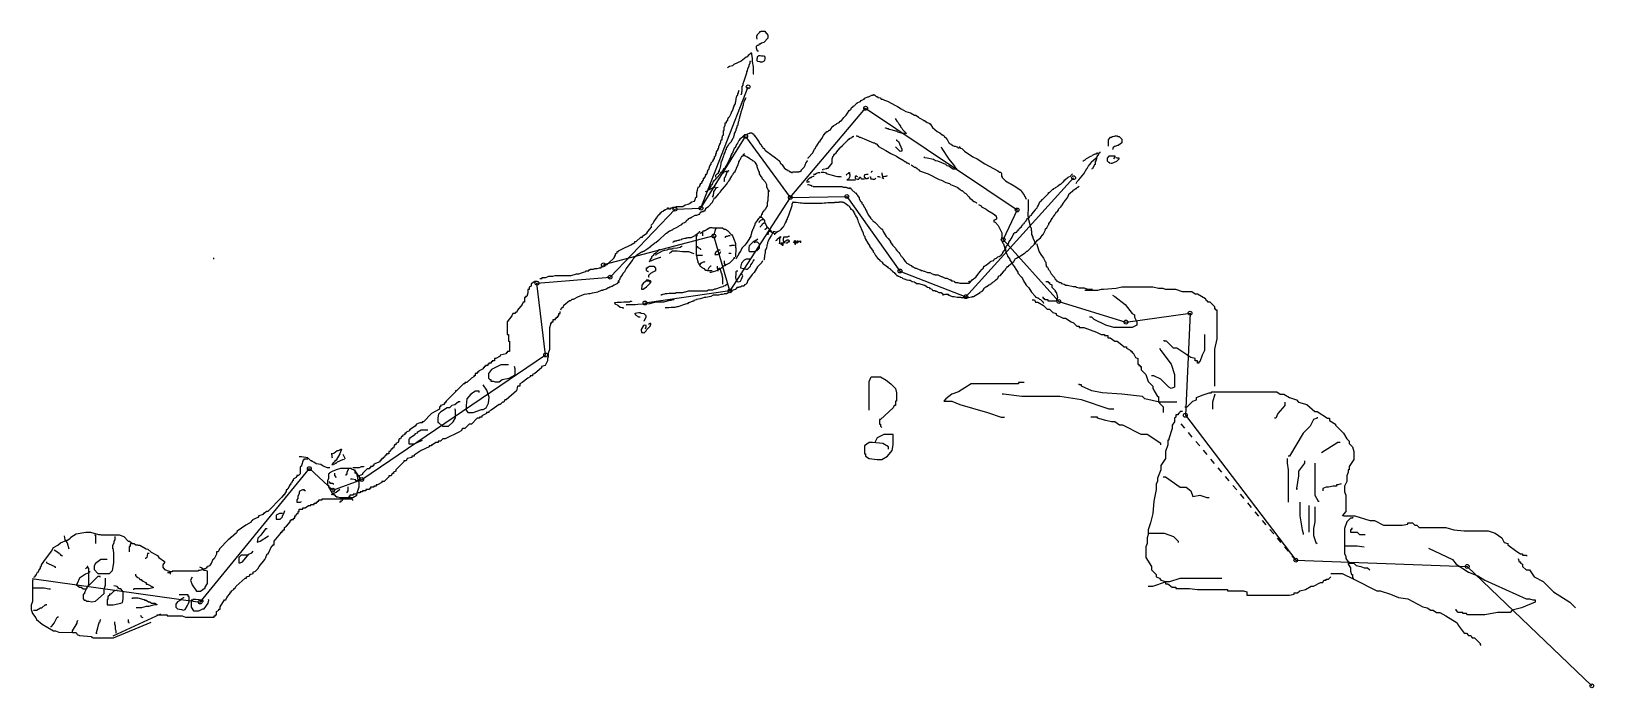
# Model space of a CAD drawing. Header units: millimetres. Extents: x -0.1 to 81.5, y -5.7 to 28.6.
import ezdxf

# ---------------------------------------------------------------- set-up
doc = ezdxf.new("R2010")
doc.units = ezdxf.units.MM
doc.linetypes.add('DASH', pattern=[0.6, 0.3, -0.3])

msp = doc.modelspace()

# ---------------------------------------------------------------- linework, layer by layer
at = {"layer": 'Shots', "color": 1}
for p, q in [((34.83, 19.348), (37.298, 25.68)), ((39.498, 19.9), (43.432, 24.562)), ((43.432, 24.562), (51.346, 19.252)), ((34.83, 19.348), (37.166, 23.094)), ((37.166, 23.094), (39.498, 19.9)), ((48.664, 14.724), (54.294, 20.934)), ((39.498, 19.9), (36.346, 15.034)), ((39.498, 19.9), (42.45, 19.952)), ((42.45, 19.952), (45.224, 16.066)), ((30.084, 15.744), (33.478, 19.294)), ((33.478, 19.294), (34.83, 19.348)), ((51.346, 19.252), (50.616, 17.704)), ((35.502, 17.894), (29.736, 16.388)), ((36.346, 15.034), (35.502, 17.894)), ((50.616, 17.704), (53.522, 14.476)), ((26.266, 15.432), (30.084, 15.744)), ((45.224, 16.066), (48.664, 14.724)), ((26.716, 11.686), (26.266, 15.432)), ((36.346, 15.034), (31.904, 14.396)), ((53.522, 14.476), (57.03, 13.4)), ((57.03, 13.4), (60.378, 13.862)), ((60.378, 13.862), (60.132, 8.534)), ((17.112, 5.184), (26.716, 11.686)), ((60.132, 8.534), (65.906, 0.976)), ((8.672, -1.214), (14.376, 5.752)), ((14.376, 5.752), (15.598, 4.628)), ((15.598, 4.628), (17.112, 5.184)), ((65.906, 0.976), (74.858, 0.646)), ((0, 0), (8.672, -1.214)), ((74.858, 0.646), (81.364, -5.586))]:
    msp.add_line(p, q, dxfattribs=at)
for centre in [(37.298, 25.68), (43.432, 24.562), (37.166, 23.094), (54.294, 20.934), (39.498, 19.9), (42.45, 19.952), (33.478, 19.294), (34.83, 19.348), (51.346, 19.252), (35.502, 17.894), (50.616, 17.704), (29.736, 16.388), (26.266, 15.432), (30.084, 15.744), (45.224, 16.066), (36.346, 15.034), (48.664, 14.724), (31.904, 14.396), (53.522, 14.476), (60.378, 13.862), (57.03, 13.4), (26.716, 11.686), (60.132, 8.534), (14.376, 5.752), (17.112, 5.184), (15.598, 4.628), (65.906, 0.976), (74.858, 0.646), (8.672, -1.214), (81.364, -5.586)]:
    msp.add_circle(centre, 0.1, dxfattribs=at)
at = {"layer": 'Sketch', "color": 0}
for points in [[(37.77, 28.16), (37.75, 28.26), (37.75, 28.32), (37.77, 28.38), (37.79, 28.38), (37.79, 28.42), (37.91, 28.54), (37.91, 28.56), (37.95, 28.56), (37.95, 28.58), (38.17, 28.58), (38.23, 28.48), (38.25, 28.48), (38.25, 28.46), (38.27, 28.46), (38.27, 28.44), (38.33, 28.38), (38.33, 28.22), (38.11, 28), (37.99, 27.96), (37.93, 27.9), (37.87, 27.9), (37.83, 27.84), (37.77, 27.84), (37.71, 27.78), (37.71, 27.68), (37.73, 27.68), (37.73, 27.62), (37.75, 27.62), (37.75, 27.58), (37.77, 27.58), (37.77, 27.56), (37.83, 27.56)], [(37.47, 27.48), (37.37, 27.36), (37.29, 27.32), (37.25, 27.24), (37.19, 27.22), (36.93, 27.02), (36.55, 26.84), (36.47, 26.78), (36.33, 26.74), (36.21, 26.68), (36.21, 26.68)], [(37.41, 27.02), (37.41, 27), (37.39, 27), (37.39, 26.92), (37.33, 26.8), (37.33, 26.74), (37.27, 26.62), (37.25, 26.52), (37.21, 26.46), (37.21, 26.4), (37.07, 25.98), (37.01, 25.84), (37.01, 25.76), (36.97, 25.7), (36.97, 25.46), (36.95, 25.4), (36.95, 25.34), (36.93, 25.28), (36.91, 25.28), (36.91, 25.26)], [(37.47, 27.44), (37.47, 27.36), (37.51, 27.18), (37.51, 27), (37.55, 26.72), (37.55, 26.36), (37.59, 26.36)], [(38.09, 27.28), (37.99, 27.28), (37.93, 27.3), (37.83, 27.3), (37.81, 27.26), (37.77, 27.24), (37.77, 27.18), (37.75, 27.12), (37.75, 27.06), (37.79, 27.02), (37.89, 27), (37.93, 27), (37.93, 26.98), (38.05, 26.98), (38.17, 27.06), (38.19, 27.16), (38.19, 27.24), (38.17, 27.24), (38.15, 27.3)], [(36.15, 23.78), (36.19, 23.9), (36.23, 23.92), (36.23, 24), (36.27, 24.08), (36.29, 24.08), (36.29, 24.1), (36.33, 24.12), (36.35, 24.18), (36.41, 24.28), (36.41, 24.3), (36.43, 24.3), (36.43, 24.36), (36.47, 24.42), (36.51, 24.54), (36.53, 24.54), (36.53, 24.6), (36.57, 24.66), (36.57, 24.7), (36.63, 24.8), (36.63, 24.86), (36.65, 24.92), (36.69, 25.16), (36.71, 25.16), (36.73, 25.24), (36.75, 25.24), (36.75, 25.32), (36.79, 25.36), (36.79, 25.42), (36.81, 25.42), (36.81, 25.48), (36.83, 25.48)], [(35.75, 21.22), (35.75, 21.24), (35.77, 21.24), (35.77, 21.28), (35.79, 21.28), (35.79, 21.32), (35.81, 21.38), (35.83, 21.42), (35.85, 21.48), (35.87, 21.56), (35.89, 21.66), (35.91, 21.82), (35.93, 21.82), (35.93, 21.86), (35.97, 21.94), (35.99, 22), (36.01, 22), (36.01, 22.06), (36.03, 22.06), (36.05, 22.16), (36.09, 22.26), (36.11, 22.34), (36.13, 22.4), (36.17, 22.4), (36.17, 22.5), (36.19, 22.5), (36.19, 22.54), (36.21, 22.54), (36.23, 22.6), (36.25, 22.6), (36.25, 22.64), (36.27, 22.64), (36.29, 22.68), (36.43, 22.82), (36.43, 22.86), (36.45, 22.86), (36.51, 23.02), (36.55, 23.06), (36.57, 23.14), (36.59, 23.2), (36.59, 23.24), (36.61, 23.3), (36.61, 23.32), (36.63, 23.32), (36.63, 23.36), (36.67, 23.4), (36.67, 23.48), (36.69, 23.48), (36.73, 23.6), (36.73, 23.64), (36.77, 23.7), (36.79, 23.86), (36.83, 23.92), (36.83, 23.96), (36.85, 24.02), (36.85, 24.04), (36.87, 24.04), (36.87, 24.12), (36.93, 24.34), (36.93, 24.38), (36.99, 24.52), (37.01, 24.62), (37.03, 24.7), (37.05, 24.7), (37.05, 24.82), (37.07, 24.82), (37.11, 24.96), (37.13, 24.96), (37.13, 25.02), (37.15, 25.02), (37.15, 25.08), (37.17, 25.08), (37.17, 25.1), (37.19, 25.1)], [(40.41, 21.96), (40.43, 21.96), (40.43, 21.98), (40.67, 22.24), (40.67, 22.26), (40.75, 22.38), (40.77, 22.44), (40.81, 22.46), (40.83, 22.54), (40.87, 22.56), (40.87, 22.6), (40.89, 22.6), (40.93, 22.68), (41.03, 22.82), (41.05, 22.82), (41.05, 22.86), (41.15, 22.98), (41.23, 23.14), (41.31, 23.26), (41.35, 23.28), (41.41, 23.34), (41.45, 23.34), (41.53, 23.42), (41.57, 23.42), (41.57, 23.44), (41.59, 23.44), (41.61, 23.48), (41.63, 23.48), (41.63, 23.52), (41.65, 23.52), (41.67, 23.58), (41.69, 23.58), (41.69, 23.6), (41.71, 23.6), (41.71, 23.62), (41.75, 23.62), (41.77, 23.66), (41.93, 23.74), (41.93, 23.76), (42.05, 23.82), (42.11, 23.88), (42.15, 23.88), (42.15, 23.92), (42.17, 23.92), (42.17, 23.94), (42.19, 23.94), (42.29, 24.08), (42.41, 24.2), (42.49, 24.3), (42.57, 24.44), (42.67, 24.52), (42.67, 24.56), (42.73, 24.62), (42.77, 24.62), (42.77, 24.66), (42.79, 24.66), (42.79, 24.68), (42.87, 24.7), (42.89, 24.74), (42.99, 24.84), (43.03, 24.84), (43.03, 24.86), (43.11, 24.9), (43.17, 24.92), (43.19, 24.96), (43.23, 24.98), (43.29, 25), (43.31, 25.04), (43.35, 25.04), (43.39, 25.08), (43.55, 25.16), (43.59, 25.16), (43.75, 25.24), (43.81, 25.24), (43.85, 25.28), (43.89, 25.26), (43.89, 25.24), (43.91, 25.24), (43.91, 25.22)], [(43.83, 25.26), (43.91, 25.24), (43.99, 25.18), (44.05, 25.18), (44.07, 25.12), (44.19, 25.1), (44.25, 25.04), (44.31, 25.04), (44.41, 24.98), (44.57, 24.94), (44.99, 24.7), (45.09, 24.66), (45.29, 24.54), (45.53, 24.4), (45.77, 24.32), (45.99, 24.2), (46.05, 24.2), (46.17, 24.12), (46.17, 24.1), (46.19, 24.1), (46.23, 24.06), (46.27, 24.04), (46.45, 23.94), (46.45, 23.92), (46.51, 23.92), (46.65, 23.82), (46.75, 23.78), (46.75, 23.76), (46.79, 23.76), (46.79, 23.74), (46.81, 23.74), (46.83, 23.7), (46.93, 23.56), (47.17, 23.34), (47.31, 23.28), (47.43, 23.18), (47.47, 23.18), (47.47, 23.16), (47.49, 23.16), (47.51, 23.12), (47.53, 23.12), (47.53, 23.08), (47.55, 23.08), (47.55, 23.06), (47.59, 23.06), (47.59, 23.04), (47.63, 23.02), (47.67, 22.94), (47.69, 22.94), (47.71, 22.9), (47.75, 22.82), (47.77, 22.76), (47.79, 22.76), (47.81, 22.72), (47.89, 22.68), (47.91, 22.68), (47.93, 22.64), (48.05, 22.58), (48.11, 22.58), (48.19, 22.54), (48.23, 22.54), (48.23, 22.52), (48.27, 22.52), (48.27, 22.5), (48.31, 22.5), (48.31, 22.48)], [(32.21, 18.44), (32.33, 18.56), (32.37, 18.64), (32.49, 18.8), (32.49, 18.84), (32.53, 18.84), (32.57, 18.96), (32.61, 18.96), (32.61, 19), (32.65, 19), (32.65, 19.04), (32.69, 19.04), (32.73, 19.12), (32.77, 19.12), (32.77, 19.16), (32.89, 19.2), (32.89, 19.24), (32.97, 19.24), (32.97, 19.28), (33.09, 19.32), (33.09, 19.36), (33.13, 19.36), (33.13, 19.32), (33.25, 19.32), (33.25, 19.36), (33.37, 19.36), (33.37, 19.4), (33.53, 19.4), (33.53, 19.44), (33.89, 19.44), (34.01, 19.52), (34.17, 19.56), (34.29, 19.6), (34.29, 19.64), (34.33, 19.64), (34.33, 19.68), (34.49, 19.72), (34.53, 19.8), (34.57, 19.92), (34.61, 19.92), (34.61, 20.16), (34.65, 20.28), (34.69, 20.44), (34.77, 20.48), (34.77, 20.56), (34.81, 20.56), (34.81, 20.64), (34.89, 20.68), (34.89, 20.76), (34.93, 20.76), (34.93, 20.8), (34.97, 20.8), (34.97, 20.92), (35.01, 20.92), (35.01, 20.96), (35.05, 20.96), (35.05, 21.04), (35.09, 21.04), (35.09, 21.12), (35.13, 21.12), (35.21, 21.36), (35.25, 21.36), (35.29, 21.56), (35.37, 21.64), (35.37, 21.72), (35.45, 21.8), (35.45, 21.84), (35.49, 21.84), (35.49, 21.92), (35.53, 21.92), (35.53, 22.04), (35.57, 22.04), (35.57, 22.08), (35.61, 22.08), (35.61, 22.2), (35.65, 22.2), (35.65, 22.28), (35.73, 22.4), (35.73, 22.48), (35.77, 22.48), (35.77, 22.56), (35.81, 22.68), (35.81, 22.72), (35.85, 22.72), (35.89, 22.92), (35.93, 22.92), (35.93, 23.04), (35.97, 23.16), (36.01, 23.16), (36.01, 23.4), (36.05, 23.4), (36.05, 23.56), (36.09, 23.68), (36.09, 23.8), (36.13, 23.8)], [(44.97, 24.02), (45.07, 23.88), (45.13, 23.82), (45.19, 23.72), (45.25, 23.62), (45.25, 23.6), (45.33, 23.52), (45.35, 23.46), (45.43, 23.38), (45.43, 23.36), (45.47, 23.34), (45.57, 23.24), (45.35, 23.24), (45.11, 23.32), (45.07, 23.36), (45.01, 23.36), (44.83, 23.42), (44.67, 23.46), (44.61, 23.48), (44.57, 23.48), (44.51, 23.52), (44.47, 23.52), (44.47, 23.54)], [(35.27, 20.36), (35.29, 20.36), (35.29, 20.4), (35.37, 20.5), (35.39, 20.58), (35.43, 20.58), (35.43, 20.62), (35.47, 20.68), (35.47, 20.72), (35.49, 20.72), (35.49, 20.76), (35.51, 20.76), (35.53, 20.8), (35.55, 20.8), (35.55, 20.82), (35.57, 20.82), (35.59, 20.86), (35.61, 20.86), (35.61, 20.88), (35.63, 20.88), (35.63, 20.92), (35.67, 20.94), (35.81, 21.1), (35.81, 21.12), (35.83, 21.12), (35.85, 21.16), (35.89, 21.2), (35.89, 21.22), (35.91, 21.22), (35.91, 21.24), (35.93, 21.24), (35.95, 21.3), (35.97, 21.3), (35.97, 21.32), (35.99, 21.32), (36.01, 21.36), (36.03, 21.42), (36.07, 21.44), (36.13, 21.54), (36.15, 21.54), (36.15, 21.58), (36.17, 21.58), (36.23, 21.7), (36.33, 21.88), (36.37, 21.98), (36.39, 22.02), (36.39, 22.06), (36.41, 22.06), (36.41, 22.1), (36.45, 22.14), (36.45, 22.2), (36.47, 22.2), (36.47, 22.24), (36.49, 22.24), (36.53, 22.36), (36.55, 22.36), (36.55, 22.4), (36.57, 22.4), (36.59, 22.5), (36.63, 22.52), (36.67, 22.6), (36.73, 22.72), (36.75, 22.72), (36.77, 22.8), (36.83, 22.9), (36.85, 22.9), (36.89, 22.98), (37.03, 23.1), (37.05, 23.1), (37.07, 23.14), (37.11, 23.14), (37.13, 23.18), (37.19, 23.18), (37.25, 23.2), (37.27, 23.2), (37.27, 23.22), (37.39, 23.26), (37.39, 23.28), (37.49, 23.28), (37.49, 23.26), (37.53, 23.24), (37.53, 23.22), (37.57, 23.22), (37.57, 23.2), (37.59, 23.2), (37.61, 23.14), (37.63, 23.14), (37.75, 22.96), (37.79, 22.94), (37.79, 22.9), (37.81, 22.9), (37.83, 22.84), (37.85, 22.84), (37.85, 22.8), (37.87, 22.8), (37.89, 22.74), (37.91, 22.74), (37.91, 22.7), (37.93, 22.7), (37.93, 22.68), (37.95, 22.68), (37.97, 22.62), (37.99, 22.62), (38.01, 22.56), (38.05, 22.54), (38.07, 22.48), (38.11, 22.48), (38.11, 22.46), (38.13, 22.46), (38.13, 22.44), (38.15, 22.44), (38.17, 22.38), (38.21, 22.36), (38.53, 22.12), (38.55, 22.08), (38.59, 22.08), (38.65, 22.02), (38.73, 21.98), (38.89, 21.84), (38.91, 21.84), (38.91, 21.8), (38.95, 21.78), (38.97, 21.7), (39.01, 21.68), (39.09, 21.6), (39.09, 21.56), (39.11, 21.56), (39.17, 21.46), (39.29, 21.36), (39.31, 21.36), (39.31, 21.34), (39.35, 21.34), (39.35, 21.32), (39.43, 21.3), (39.43, 21.26), (39.49, 21.26), (39.49, 21.24), (39.53, 21.24), (39.53, 21.22), (39.57, 21.22), (39.57, 21.18)], [(41.17, 21.36), (41.21, 21.36), (41.21, 21.38), (41.41, 21.42), (41.41, 21.44), (41.47, 21.44), (41.69, 21.7), (41.69, 21.92), (41.71, 21.98), (41.73, 22.08), (41.77, 22.08), (41.77, 22.12), (41.81, 22.16), (41.89, 22.24), (41.93, 22.28), (42.09, 22.48), (42.09, 22.5), (42.23, 22.62), (42.25, 22.62), (42.25, 22.64), (42.31, 22.7), (42.33, 22.74), (42.35, 22.74), (42.45, 22.84), (42.51, 22.9), (42.51, 22.92), (42.55, 22.94), (42.55, 22.96), (42.61, 22.96), (42.61, 23), (42.65, 23), (42.75, 23.06), (42.75, 23.08), (42.79, 23.08), (42.79, 23.1), (42.81, 23.1)], [(42.93, 23.12), (42.97, 23.12), (43.01, 23.1), (43.05, 23.1), (43.09, 23.06), (43.15, 23.06), (43.47, 22.92), (43.85, 22.76), (43.91, 22.76), (43.93, 22.72), (43.97, 22.72), (43.97, 22.7), (44.01, 22.7), (44.01, 22.68), (44.11, 22.56), (44.49, 22.36), (44.75, 22.2), (45.05, 22.06), (45.11, 22), (45.45, 21.82), (45.47, 21.78), (45.51, 21.78), (45.51, 21.76), (45.55, 21.76), (45.57, 21.72), (45.63, 21.72), (45.63, 21.7), (45.69, 21.68), (45.69, 21.66), (45.71, 21.66), (45.71, 21.64), (45.73, 21.64)], [(45.03, 22.92), (45.05, 22.92), (45.05, 22.9), (45.15, 22.82), (45.33, 22.42), (45.33, 22.32), (45.29, 22.32), (45.23, 22.3), (44.99, 22.54)], [(56.11, 22.58), (56.11, 22.92), (56.23, 23.06), (56.31, 23.06), (56.31, 23.08), (56.39, 23.1), (56.43, 23.1), (56.49, 23.12), (56.57, 23.12), (56.63, 23.08), (56.67, 23.08), (56.81, 22.94), (56.81, 22.76), (56.75, 22.7), (56.63, 22.62), (56.59, 22.62), (56.45, 22.56), (56.41, 22.56), (56.41, 22.54), (56.37, 22.52), (56.35, 22.46), (56.35, 22.42), (56.37, 22.4)], [(30.49, 15.54), (30.51, 15.54), (30.59, 15.62), (30.63, 15.72), (30.69, 15.82), (30.73, 15.86), (30.75, 15.92), (30.77, 15.92), (30.77, 15.96), (30.85, 16.04), (30.93, 16.18), (31.25, 16.62), (31.29, 16.7), (31.35, 16.76), (31.35, 16.78), (31.37, 16.78), (31.37, 16.8), (31.39, 16.8), (31.39, 16.82), (31.41, 16.82), (31.43, 16.86), (31.53, 16.94), (31.57, 16.96), (31.73, 17.06), (31.77, 17.06), (31.81, 17.1), (31.85, 17.1), (31.95, 17.18), (32.01, 17.2), (32.07, 17.26), (32.17, 17.32), (32.17, 17.34), (32.21, 17.34), (32.21, 17.38), (32.25, 17.38), (32.25, 17.4), (32.33, 17.46), (32.39, 17.5), (32.41, 17.5), (32.41, 17.52), (32.43, 17.52), (32.43, 17.54), (32.47, 17.56), (32.61, 17.68), (32.63, 17.68), (32.99, 18.02), (33.03, 18.04), (33.19, 18.16), (33.23, 18.16), (33.33, 18.22), (33.35, 18.22), (33.39, 18.26), (33.55, 18.34), (33.67, 18.4), (33.71, 18.44), (33.79, 18.48), (33.79, 18.5), (33.83, 18.5), (33.83, 18.52), (33.87, 18.52), (33.89, 18.56), (33.97, 18.6), (34.03, 18.64), (34.05, 18.64), (34.07, 18.7), (34.11, 18.72), (34.13, 18.76), (34.17, 18.76), (34.19, 18.8), (34.27, 18.82), (34.27, 18.84), (34.29, 18.84), (34.29, 18.86), (34.33, 18.86), (34.37, 18.9), (34.41, 18.92), (34.53, 18.98), (34.61, 18.98), (34.71, 19.02), (34.71, 19.04), (34.77, 19.04), (34.79, 19.1), (34.79, 19.12), (34.83, 19.12), (34.83, 19.16), (34.87, 19.16), (34.87, 19.18), (34.97, 19.18), (34.97, 19.2), (35.05, 19.2), (35.05, 19.26), (35.07, 19.26), (35.07, 19.3), (35.09, 19.3), (35.09, 19.34), (35.23, 19.44), (35.43, 19.66), (35.45, 19.7), (35.47, 19.74), (35.51, 19.82), (35.55, 19.88), (35.59, 19.88), (35.75, 20.08), (35.75, 20.1), (35.85, 20.2), (35.85, 20.22), (36.17, 20.58), (36.23, 20.7), (36.29, 20.76), (36.29, 20.78), (36.33, 20.8), (36.33, 20.84), (36.35, 20.84), (36.35, 20.88), (36.45, 21.02), (36.47, 21.08), (36.51, 21.12), (36.55, 21.2), (36.61, 21.26), (36.65, 21.36), (36.69, 21.4), (36.69, 21.44), (36.77, 21.62), (36.79, 21.7), (36.81, 21.7), (36.81, 21.76), (36.85, 21.82), (36.87, 21.86), (36.89, 21.92), (36.91, 21.92), (36.91, 21.96), (36.97, 22.06), (36.99, 22.06), (36.99, 22.08), (37.03, 22.08), (37.05, 22.12), (37.07, 22.12), (37.07, 22.14), (37.09, 22.14), (37.09, 22.18), (37.11, 22.18), (37.11, 22.2)], [(37.01, 22.14), (37.05, 22.14), (37.13, 22.08), (37.17, 22.08), (37.19, 22.04), (37.27, 22.02), (37.39, 21.94), (37.41, 21.9), (37.49, 21.88), (37.51, 21.84), (37.57, 21.82), (37.65, 21.74), (37.75, 21.58), (37.75, 21.52), (37.83, 21.28), (37.87, 21.22), (37.87, 21.14), (37.95, 21), (37.99, 20.98), (38.03, 20.88), (38.05, 20.88), (38.19, 20.72), (38.25, 20.58), (38.25, 20.44), (38.29, 20.4), (38.29, 20.38), (38.31, 20.38), (38.33, 20.3), (38.35, 20.3), (38.35, 20.28), (38.37, 20.28), (38.37, 20.24), (38.41, 20.24)], [(47.37, 22.54), (47.41, 22.46), (47.77, 21.9), (48.03, 21.6), (48.15, 21.42), (48.17, 21.42), (48.17, 21.38), (48.01, 21.38), (47.91, 21.44), (47.77, 21.54), (47.69, 21.56), (47.63, 21.62), (47.21, 21.8), (47.09, 21.82), (46.97, 21.88), (46.65, 21.96), (46.53, 21.98), (46.47, 22.02)], [(48.33, 22.56), (48.33, 22.54), (48.37, 22.52), (48.39, 22.48), (48.45, 22.46), (48.59, 22.32), (49.03, 22.02), (49.25, 21.92), (49.65, 21.66), (50.33, 21.3), (50.43, 21.22), (50.49, 21.22), (50.53, 21.16), (50.53, 21), (50.57, 21), (50.57, 20.94), (50.73, 20.78), (50.91, 20.66), (50.99, 20.64), (51.19, 20.52), (51.33, 20.42), (51.55, 20.26), (51.57, 20.22), (51.67, 20.08), (51.69, 20.08), (51.73, 19.98), (51.75, 19.98), (51.75, 19.94), (51.77, 19.94), (51.81, 19.82)], [(55.55, 22.24), (55.55, 22.24), (55.55, 22.22), (55.53, 22.22), (55.53, 22.2), (55.47, 22.2), (55.47, 22.16), (55.41, 22.16), (55.27, 22.1), (55.25, 22.06), (55.17, 22.04), (54.95, 21.92), (54.89, 21.86), (54.85, 21.84), (54.79, 21.8), (54.77, 21.8)], [(55.67, 22.28), (55.67, 22.24), (55.61, 22.2), (55.59, 22.2), (55.59, 22.16), (55.51, 22.04), (55.51, 22), (55.49, 22), (55.49, 21.92), (55.47, 21.86), (55.45, 21.86), (55.45, 21.82), (55.43, 21.76), (55.43, 21.62), (55.41, 21.62), (55.41, 21.6), (55.37, 21.6), (55.35, 21.52), (55.33, 21.52), (55.29, 21.4), (55.25, 21.4), (55.25, 21.38)], [(55.51, 22.22), (55.55, 22.22), (55.55, 22.24)], [(56.39, 21.92), (56.47, 22.02), (56.47, 22.06), (56.13, 22.06), (56.05, 21.96), (56.05, 21.82), (56.11, 21.74), (56.15, 21.74), (56.15, 21.72), (56.25, 21.7), (56.31, 21.7), (56.55, 21.8), (56.67, 21.92), (56.67, 21.96), (56.57, 21.96), (56.51, 21.98)], [(35.73, 21.22), (35.75, 21.22), (35.73, 21.16), (35.71, 21.16), (35.71, 21.14), (35.67, 21.14), (35.59, 21.06), (35.59, 20.96)], [(35.79, 21.34), (35.79, 21.26), (35.77, 21.26), (35.77, 21.24)], [(36.29, 21.3), (36.27, 21.3), (36.27, 21.28), (36.23, 21.28), (36.17, 21.26), (36.13, 21.26), (36.05, 21.22), (35.99, 21.2), (35.99, 21.18), (35.97, 21.18), (35.97, 21.16)], [(36.23, 21.24), (36.19, 21.22), (36.17, 21.18), (36.11, 21.02), (36.09, 21.02), (36.09, 20.96), (36.05, 20.92), (36.05, 20.74), (36.03, 20.74), (36.03, 20.74)], [(39.61, 21.24), (39.95, 21.24), (39.95, 21.26), (39.99, 21.26), (40.09, 21.32), (40.09, 21.34), (40.23, 21.48), (40.25, 21.56), (40.27, 21.56), (40.27, 21.6), (40.31, 21.68), (40.33, 21.74), (40.35, 21.74), (40.39, 21.82), (40.41, 21.82)], [(41.11, 21.22), (41.25, 21.22), (41.33, 21.2), (41.37, 21.16), (41.87, 21.02), (41.97, 21), (42.11, 21), (42.15, 20.98)], [(43.79, 21.26), (43.75, 21.26), (43.75, 21.24), (43.73, 21.24), (43.73, 21.2)], [(45.81, 21.6), (45.91, 21.54), (45.97, 21.48), (46.03, 21.48), (46.13, 21.42), (46.17, 21.36), (46.23, 21.34), (46.25, 21.3), (46.69, 21.14), (47.27, 20.84), (47.39, 20.8), (47.63, 20.68), (47.81, 20.64), (47.87, 20.58), (48.21, 20.44), (48.37, 20.32), (48.43, 20.26), (48.47, 20.26), (48.59, 20.14), (48.67, 20.12), (48.83, 19.94), (48.87, 19.86), (48.99, 19.78), (48.99, 19.76), (49.07, 19.72), (49.07, 19.7), (49.11, 19.7), (49.21, 19.64), (49.21, 19.62), (49.23, 19.62), (49.23, 19.6)], [(54.43, 20.64), (54.49, 20.74), (54.57, 20.82), (54.83, 21.14), (54.99, 21.42), (55.01, 21.42), (55.07, 21.56), (55.11, 21.58), (55.11, 21.6), (55.15, 21.62), (55.15, 21.66), (55.19, 21.66), (55.21, 21.74), (55.47, 21.98), (55.49, 21.98)], [(35.59, 20.42), (35.51, 20.42), (35.45, 20.4), (35.27, 20.32), (35.27, 20.3), (35.21, 20.3), (35.15, 20.24), (35.05, 20.2)], [(35.73, 20.42), (35.65, 20.4), (35.59, 20.36), (35.57, 20.36), (35.57, 20.32), (35.55, 20.32), (35.55, 20.3), (35.49, 20.22), (35.49, 20.12), (35.47, 20.06), (35.47, 20), (35.41, 19.92)], [(40.39, 20.68), (40.37, 20.68), (40.37, 20.76), (40.41, 20.8), (40.45, 20.88), (40.53, 20.94), (40.61, 20.94), (40.61, 20.98), (40.73, 21.02), (40.73, 21.04), (40.75, 21.04)], [(40.39, 20.58), (40.45, 20.58), (40.51, 20.56), (40.51, 20.54), (40.59, 20.54), (40.59, 20.52), (40.69, 20.5), (40.69, 20.48), (42.19, 20.48), (42.25, 20.46), (42.25, 20.44), (42.43, 20.44), (42.43, 20.42), (42.47, 20.42), (42.47, 20.4), (42.51, 20.4), (42.57, 20.38), (42.57, 20.36)], [(40.71, 21.12), (40.79, 21.12), (40.87, 21.18), (40.97, 21.2), (41.05, 21.2)], [(42.41, 21.08), (42.43, 21.08), (42.45, 21.12), (42.55, 21.18), (42.55, 21.2), (42.59, 21.2), (42.59, 21.14), (42.61, 21.08), (42.61, 21), (42.53, 20.86), (42.51, 20.86), (42.51, 20.84), (42.45, 20.82), (42.91, 20.82)], [(43.03, 20.98), (42.97, 21), (42.97, 21.02), (42.91, 21.02), (42.91, 21), (42.89, 21), (42.89, 20.9), (43.01, 20.86), (43.01, 20.84), (43.07, 20.86), (43.07, 20.88), (43.11, 20.92), (43.11, 20.96), (43.17, 20.96), (43.19, 20.9), (43.21, 20.9), (43.21, 20.88), (43.37, 20.88)], [(43.57, 21.1), (43.47, 21.1), (43.37, 21.08), (43.37, 21.06), (43.35, 21.06), (43.35, 20.96), (43.39, 20.94), (43.43, 20.9), (43.53, 20.9), (43.53, 20.92), (43.59, 20.92), (43.59, 20.94)], [(43.65, 20.98), (43.69, 20.98), (43.69, 20.9), (43.71, 20.9), (43.71, 20.88), (43.75, 20.88), (43.81, 20.86), (43.91, 20.86), (43.97, 20.92)], [(44.05, 21), (44.13, 21), (44.19, 20.96)], [(44.33, 20.92), (44.33, 21), (44.29, 21.12), (44.29, 21.18), (44.27, 21.18)], [(44.55, 21.04), (44.49, 21), (44.43, 21), (44.29, 20.96), (44.29, 20.94), (44.39, 20.9)], [(47.57, 14.86), (47.73, 14.86), (47.77, 14.84), (47.73, 14.82), (47.97, 14.74), (48.05, 14.74), (48.21, 14.7), (48.39, 14.7), (48.43, 14.68), (48.81, 14.68), (48.97, 14.72), (48.99, 14.72), (48.99, 14.74), (49.07, 14.74), (49.41, 14.94), (49.41, 14.96), (49.53, 15.02), (49.53, 15.04), (49.55, 15.04), (49.55, 15.06), (49.57, 15.06), (49.57, 15.08), (49.59, 15.08), (49.63, 15.18), (49.65, 15.18), (49.71, 15.24), (49.73, 15.24), (49.73, 15.26), (49.77, 15.26), (49.87, 15.34), (49.93, 15.36), (49.95, 15.4), (49.99, 15.4), (50.01, 15.44), (50.07, 15.46), (50.07, 15.48), (50.15, 15.52), (50.21, 15.58), (50.33, 15.7), (50.35, 15.74), (50.41, 15.82), (50.47, 15.84), (50.51, 15.88), (50.51, 15.92), (50.55, 15.92), (50.67, 16.08), (50.71, 16.1), (50.77, 16.22), (50.83, 16.26), (50.83, 16.3), (50.87, 16.3), (50.87, 16.32), (50.91, 16.32), (50.91, 16.36), (51.17, 16.56), (51.21, 16.64), (51.23, 16.64), (51.25, 16.7), (51.37, 16.76), (51.37, 16.78), (51.41, 16.78), (51.47, 16.8), (51.53, 16.86), (51.77, 17.02), (51.85, 17.1), (51.89, 17.1), (52.07, 17.3), (52.09, 17.34), (52.13, 17.34), (52.25, 17.46), (52.25, 17.52), (52.29, 17.52), (52.41, 17.68), (52.57, 17.8), (52.69, 17.98), (52.71, 17.98), (52.81, 18.18), (52.83, 18.26), (52.89, 18.32), (52.97, 18.46), (53.01, 18.5), (53.01, 18.54), (53.07, 18.64), (53.11, 18.66), (53.11, 18.7), (53.15, 18.78), (53.15, 18.82), (53.19, 18.82), (53.23, 18.9), (53.31, 19), (53.37, 19.1), (53.39, 19.1), (53.39, 19.14), (53.43, 19.16), (53.51, 19.24), (53.51, 19.3), (53.63, 19.42), (53.65, 19.42), (53.65, 19.46), (53.69, 19.5), (53.69, 19.54), (53.73, 19.54), (53.73, 19.58), (53.79, 19.64), (53.81, 19.68), (53.89, 19.78), (53.99, 19.92), (54.07, 20.12), (54.11, 20.12), (54.13, 20.16), (54.21, 20.2), (54.21, 20.22), (54.23, 20.22), (54.23, 20.24), (54.25, 20.24), (54.27, 20.28), (54.31, 20.3), (54.41, 20.38), (54.45, 20.38), (54.49, 20.44), (54.53, 20.44), (54.59, 20.5)], [(48.83, 15.5), (48.83, 15.52), (48.85, 15.52), (48.85, 15.54), (48.97, 15.56), (48.99, 15.6), (49.19, 15.74), (49.41, 16.04), (49.51, 16.14), (49.53, 16.18), (49.59, 16.22), (49.59, 16.26), (49.61, 16.26), (49.61, 16.32), (49.65, 16.32), (49.65, 16.34), (49.69, 16.36), (49.89, 16.5), (49.91, 16.5), (49.91, 16.52), (49.93, 16.52), (49.95, 16.56), (49.99, 16.58), (50.05, 16.6), (50.13, 16.62), (50.15, 16.68), (50.17, 16.68), (50.17, 16.7), (50.27, 16.74), (50.33, 16.8), (50.41, 16.82), (50.51, 16.9), (50.53, 16.9), (50.53, 16.94), (50.55, 16.94), (50.57, 16.98), (50.59, 16.98), (50.59, 17.04), (50.67, 17.12), (50.67, 17.14), (50.69, 17.14), (50.73, 17.26), (50.75, 17.26), (50.75, 17.3), (50.77, 17.3), (50.77, 17.34), (50.79, 17.34), (50.79, 17.38), (50.83, 17.42), (50.85, 17.42), (50.89, 17.5), (50.91, 17.5), (50.91, 17.58), (50.97, 17.64), (50.97, 17.68), (51.01, 17.7), (51.03, 17.78), (51.07, 17.78), (51.07, 17.84), (51.09, 17.84), (51.13, 17.96), (51.17, 18), (51.17, 18.04), (51.19, 18.04), (51.23, 18.08), (51.27, 18.08), (51.27, 18.1), (51.33, 18.1), (51.35, 18.16), (51.39, 18.16), (51.41, 18.22), (51.45, 18.24), (51.47, 18.3), (51.55, 18.36), (51.57, 18.36), (51.57, 18.4), (51.59, 18.4), (51.61, 18.46), (51.63, 18.46), (51.63, 18.48), (51.65, 18.48), (51.67, 18.54), (51.71, 18.54), (51.73, 18.6), (51.81, 18.68), (51.81, 18.7), (51.83, 18.7), (51.83, 18.74), (51.85, 18.74), (51.85, 18.76), (51.87, 18.76), (51.87, 18.8), (51.93, 18.82), (51.95, 18.86), (51.97, 18.86), (51.97, 18.88), (51.99, 18.88), (52.05, 18.98), (52.09, 18.98), (52.11, 19.04), (52.31, 19.26), (52.33, 19.32), (52.37, 19.34), (52.41, 19.42), (52.45, 19.46), (52.45, 19.5), (52.47, 19.5), (52.53, 19.68), (52.63, 19.76), (52.63, 19.8), (52.67, 19.8), (52.99, 20.12), (52.99, 20.16), (53.03, 20.16), (53.21, 20.34), (53.25, 20.34), (53.27, 20.38), (53.35, 20.4), (53.35, 20.42), (53.39, 20.44), (53.51, 20.52), (53.51, 20.54), (53.53, 20.54), (53.59, 20.6), (53.63, 20.6), (53.73, 20.7), (53.77, 20.72), (53.83, 20.82), (53.87, 20.82), (53.87, 20.86), (53.89, 20.86), (53.89, 20.88), (53.93, 20.88), (53.95, 20.92), (53.97, 20.92), (53.97, 20.94), (54.01, 20.94), (54.01, 20.96), (54.05, 20.98), (54.13, 21.02), (54.15, 21.06), (54.23, 21.14)], [(38.35, 20.26), (38.35, 19.98), (38.33, 19.92), (38.33, 19.74), (38.29, 19.62), (38.29, 19.46), (38.25, 19.42), (38.21, 19.3), (38.19, 19.3), (38.15, 19.22), (38.11, 19.22), (38.11, 19.2), (38.09, 19.2), (38.09, 19.16), (38.07, 19.16), (38.07, 19.14), (38.05, 19.14), (38.05, 19.1), (38.03, 19.1), (38.03, 19.04), (38.01, 19.04), (38.01, 19)], [(39.65, 19.66), (39.63, 19.66), (39.57, 19.54), (39.57, 19.46), (39.41, 18.96), (39.33, 18.8), (39.33, 18.78), (39.31, 18.78), (39.31, 18.72), (39.29, 18.72), (39.29, 18.66), (39.25, 18.62), (39.25, 18.58), (39.21, 18.56), (39.21, 18.52), (39.13, 18.36), (39.07, 18.34), (39.07, 18.3), (39.03, 18.28), (39.01, 18.24), (38.93, 18.16), (38.87, 18.12), (38.77, 18.08), (38.73, 18.02), (38.69, 18.02), (38.69, 18), (38.67, 18), (38.67, 17.96)], [(39.61, 19.66), (39.81, 19.66), (39.91, 19.64), (40.01, 19.62), (40.11, 19.62), (40.19, 19.6), (41.17, 19.6), (41.27, 19.62), (41.35, 19.62), (41.45, 19.64), (41.81, 19.64), (41.81, 19.66), (42.05, 19.66), (42.05, 19.68), (42.23, 19.68), (42.23, 19.66), (42.29, 19.66), (42.29, 19.64), (42.37, 19.6), (42.51, 19.5), (42.51, 19.48), (42.57, 19.46), (42.61, 19.38), (42.65, 19.34), (42.65, 19.3), (42.69, 19.3), (42.75, 19.24), (42.81, 19.14), (42.81, 19.1), (42.85, 19.1), (42.85, 19.04), (42.91, 18.98), (42.91, 18.94), (42.99, 18.82), (42.99, 18.78), (43.01, 18.78), (43.05, 18.64), (43.09, 18.52), (43.11, 18.48), (43.13, 18.44), (43.13, 18.4), (43.15, 18.4), (43.23, 18.2), (43.23, 18.16), (43.27, 18.14), (43.29, 18.06), (43.31, 18.06), (43.31, 18), (43.33, 17.94), (43.33, 17.92), (43.39, 17.86), (43.39, 17.82), (43.43, 17.72), (43.55, 17.52), (43.63, 17.4), (43.63, 17.36), (43.83, 17.1), (43.83, 17.06), (43.87, 17.02), (43.95, 16.88), (44.05, 16.74), (44.07, 16.74), (44.07, 16.72), (44.15, 16.66), (44.17, 16.6), (44.21, 16.6), (44.25, 16.56), (44.31, 16.52), (44.31, 16.48), (44.57, 16.28), (44.61, 16.24), (44.69, 16.2), (44.69, 16.18), (44.71, 16.18), (44.71, 16.14), (44.77, 16.12), (44.81, 16.08), (44.81, 16.04), (44.87, 16.04), (44.89, 16), (44.93, 15.98), (44.95, 15.94), (44.99, 15.94), (44.99, 15.9), (45.03, 15.86), (45.05, 15.86), (45.05, 15.84), (45.09, 15.84), (45.09, 15.82), (45.13, 15.82), (45.13, 15.8), (45.23, 15.76), (45.23, 15.74), (45.33, 15.72), (45.37, 15.68), (45.45, 15.66), (45.59, 15.6), (45.69, 15.58), (45.75, 15.58), (45.87, 15.52), (45.97, 15.5), (46.01, 15.46), (46.05, 15.46), (46.07, 15.42), (46.21, 15.42), (46.49, 15.32), (46.53, 15.32), (46.67, 15.22), (46.77, 15.2), (46.77, 15.16), (46.81, 15.16), (46.89, 15.12), (46.91, 15.08), (46.95, 15.04), (47.05, 15.04), (47.09, 15.02), (47.13, 15.02), (47.25, 14.94), (47.37, 14.94), (47.45, 14.9), (47.49, 14.86), (47.53, 14.84), (47.53, 14.82), (47.49, 14.82), (47.49, 14.8), (47.45, 14.8)], [(42.57, 20.4), (42.65, 20.4), (42.65, 20.38), (42.67, 20.38), (42.71, 20.3), (42.89, 20.14), (42.91, 20.14), (42.99, 20.04), (43.01, 20), (43.09, 19.88), (43.09, 19.84), (43.17, 19.72), (43.19, 19.72), (43.19, 19.68), (43.23, 19.66), (43.23, 19.58), (43.27, 19.58), (43.37, 19.38), (43.39, 19.38), (43.39, 19.34), (43.41, 19.34), (43.41, 19.3), (43.45, 19.28), (43.45, 19.22), (43.47, 19.22), (43.47, 19.18), (43.59, 18.98), (43.67, 18.86), (43.69, 18.86), (43.69, 18.82), (43.79, 18.72), (43.81, 18.68), (43.91, 18.62), (44.25, 18.26), (44.29, 18.26), (44.35, 18.12), (44.51, 17.86), (44.61, 17.76), (44.73, 17.6), (44.73, 17.56), (44.83, 17.44), (44.83, 17.42), (44.99, 17.26), (45.03, 17.18), (45.07, 17.18), (45.07, 17.14), (45.17, 17.04), (45.21, 16.96), (45.27, 16.86), (45.31, 16.84), (45.33, 16.8), (45.39, 16.74), (45.39, 16.7), (45.41, 16.7), (45.43, 16.66), (45.49, 16.56), (45.51, 16.56), (45.51, 16.54), (45.53, 16.54), (45.53, 16.52), (45.57, 16.5), (45.57, 16.48), (45.63, 16.46), (45.63, 16.44), (45.67, 16.44), (45.67, 16.42), (45.69, 16.42), (45.73, 16.38), (45.83, 16.36), (45.83, 16.32), (45.85, 16.32), (45.85, 16.3), (45.89, 16.3), (45.89, 16.28), (46.01, 16.24), (46.01, 16.22), (46.07, 16.22), (46.27, 16.12), (46.31, 16.12), (46.31, 16.1), (46.39, 16.1), (46.47, 16.06), (46.51, 16.06), (46.67, 15.98), (46.79, 15.98), (46.91, 15.92), (46.97, 15.9), (46.97, 15.88), (47.07, 15.88), (47.07, 15.86), (47.21, 15.86), (47.37, 15.78), (47.41, 15.78), (47.59, 15.7), (47.67, 15.7), (47.81, 15.62), (47.85, 15.62), (47.85, 15.6), (47.89, 15.6), (47.91, 15.56), (47.99, 15.56), (48.05, 15.54), (48.05, 15.52), (48.07, 15.52), (48.07, 15.5), (48.09, 15.5), (48.09, 15.48), (48.13, 15.48), (48.13, 15.46), (48.25, 15.46), (48.35, 15.44), (48.85, 15.44), (48.85, 15.48), (48.91, 15.48), (48.91, 15.52), (48.89, 15.52)], [(38.01, 19.04), (37.99, 19.04), (37.95, 18.88), (37.83, 18.8), (37.77, 18.7), (37.67, 18.56), (37.67, 18.54), (37.65, 18.54), (37.65, 18.48), (37.57, 18.32), (37.57, 18.28), (37.53, 18.24), (37.53, 18.2), (37.51, 18.14), (37.47, 18.1), (37.47, 18.04), (37.45, 17.98), (37.43, 17.98), (37.43, 17.88), (37.39, 17.8), (37.37, 17.8), (37.37, 17.76), (37.29, 17.66), (37.25, 17.58), (37.13, 17.42), (36.99, 17.28), (36.99, 17.26), (36.97, 17.26), (36.95, 17.2), (36.93, 17.2), (36.91, 17.12), (36.89, 17.12), (36.89, 17.1), (36.81, 16.98), (36.77, 16.88), (36.75, 16.88), (36.69, 16.74), (36.65, 16.7)], [(38.65, 18.02), (38.63, 18.02), (38.63, 18.04), (38.57, 18.06), (38.57, 18.08), (38.53, 18.08), (38.49, 18.12), (38.49, 18.16), (38.31, 18.34), (38.19, 18.56), (38.17, 18.66), (38.17, 18.7), (38.03, 18.84), (37.97, 18.86), (37.97, 18.88), (37.93, 18.88), (37.93, 18.9), (37.89, 18.9)], [(49.33, 19.54), (49.47, 19.46), (49.49, 19.42), (49.73, 19.3), (49.81, 19.22), (50.03, 19.1), (50.17, 19.02), (50.17, 19), (50.25, 18.94), (50.25, 18.88), (50.27, 18.88), (50.27, 18.78), (50.17, 18.72), (50.13, 18.72), (50.13, 18.62)], [(26.41, 15.68), (26.53, 15.68), (26.53, 15.72), (26.73, 15.72), (26.89, 15.8), (27.09, 15.8), (27.21, 15.84), (28.05, 15.84), (28.33, 15.92), (28.45, 15.92), (28.69, 16), (28.81, 16.04), (28.81, 16.08), (28.97, 16.08), (28.97, 16.12), (29.05, 16.12), (29.05, 16.16), (29.21, 16.16), (29.29, 16.2), (29.41, 16.2), (29.53, 16.24), (29.61, 16.24), (29.61, 16.28), (29.69, 16.28), (29.69, 16.32), (29.93, 16.4), (30.01, 16.48), (30.29, 16.76), (30.29, 16.8), (30.33, 16.8), (30.33, 16.88), (30.37, 16.88), (30.37, 16.96), (30.45, 17.04), (30.45, 17.08), (30.53, 17.08), (30.53, 17.12), (30.69, 17.2), (31.17, 17.44), (31.37, 17.56), (31.37, 17.6), (31.45, 17.6), (31.69, 17.84), (31.77, 17.84), (31.77, 17.88), (32.01, 18.04), (32.05, 18.12), (32.25, 18.36), (32.25, 18.4)], [(34.73, 18.06), (34.61, 18), (34.61, 17.98), (34.59, 17.98), (34.57, 17.94), (34.53, 17.94), (34.51, 17.9), (34.31, 17.8), (34.15, 17.8), (34.09, 17.78), (34.05, 17.78), (34.05, 17.76), (33.99, 17.76), (33.85, 17.72), (33.81, 17.72), (33.81, 17.7), (33.69, 17.68), (33.69, 17.66), (33.63, 17.66), (33.57, 17.64), (33.55, 17.64), (33.55, 17.62), (33.47, 17.62), (33.47, 17.6), (33.39, 17.6), (33.39, 17.58), (33.37, 17.58), (33.37, 17.56)], [(35.41, 16.08), (35.15, 16.08), (35.15, 16.1), (35.09, 16.1), (35.01, 16.18), (34.95, 16.2), (34.95, 16.22), (34.91, 16.22), (34.91, 16.24), (34.89, 16.24), (34.85, 16.28), (34.83, 16.28), (34.83, 16.3), (34.79, 16.32), (34.75, 16.4), (34.73, 16.4), (34.73, 16.44), (34.69, 16.5), (34.69, 16.54), (34.63, 16.72), (34.63, 16.78), (34.59, 16.9), (34.59, 17.88), (34.63, 17.9), (34.63, 17.96), (34.65, 18.02), (34.67, 18.02), (34.67, 18.04), (34.69, 18.04), (34.69, 18.06), (34.71, 18.06), (34.73, 18.1), (34.75, 18.1), (34.75, 18.12), (34.77, 18.12), (34.77, 18.14)], [(36.65, 16.78), (36.65, 16.96), (36.67, 17.1), (36.67, 17.28), (36.65, 17.28), (36.65, 17.48), (36.57, 17.72), (36.55, 17.72), (36.55, 17.8), (36.53, 17.8), (36.47, 17.94), (36.45, 17.94), (36.23, 18.16), (36.21, 18.16), (36.17, 18.2), (36.11, 18.24), (36.05, 18.24), (35.95, 18.3), (35.47, 18.3), (35.41, 18.32), (35.29, 18.32), (35.29, 18.3), (35.25, 18.3), (35.21, 18.26), (35.17, 18.26), (35.17, 18.24), (35.13, 18.24), (35.11, 18.2), (35.09, 18.2), (35.09, 18.18), (35.05, 18.18), (35.05, 18.16), (35.01, 18.16), (35.01, 18.14), (34.93, 18.14), (34.91, 18.08), (34.87, 18.08), (34.87, 18.06), (34.85, 18.06), (34.85, 18.04), (34.81, 18.04), (34.81, 18.02), (34.79, 18.02)], [(34.93, 17.9), (34.93, 18.12)], [(35.53, 18), (35.57, 18.16), (35.61, 18.26), (35.63, 18.26), (35.63, 18.3)], [(38.09, 18.74), (38.01, 18.74), (37.91, 18.68), (37.91, 18.66), (37.87, 18.64), (37.85, 18.58)], [(38.17, 18.56), (38.11, 18.56), (38.03, 18.5), (38.01, 18.5), (38.01, 18.46), (37.99, 18.46), (37.99, 18.44), (37.93, 18.38), (37.93, 18.36)], [(38.79, 18.1), (38.61, 18.12), (38.61, 18.08), (38.57, 18.08), (38.57, 18.04), (38.51, 17.94), (38.39, 17.74), (38.35, 17.62), (38.31, 17.56), (38.31, 17.48), (38.27, 17.42), (38.27, 17.36), (38.25, 17.3), (38.25, 17.26), (38.23, 17.26), (38.23, 17.22), (38.19, 17.16), (38.19, 17.04), (38.15, 16.88), (38.15, 16.78), (38.13, 16.74), (38.13, 16.66), (38.11, 16.64)], [(38.33, 18.36), (38.33, 18.34), (38.31, 18.34), (38.31, 18.32), (38.27, 18.32), (38.27, 18.3), (38.23, 18.3), (38.23, 18.26), (38.21, 18.26), (38.21, 18.24), (38.17, 18.24), (38.17, 18.22)], [(38.45, 18.12), (38.39, 18.12), (38.35, 18.08), (38.35, 18.04), (38.33, 17.98), (38.33, 17.96)], [(32.65, 17.2), (32.65, 17.18), (32.63, 17.18), (32.61, 17.14), (32.43, 16.96), (32.39, 16.96), (32.37, 16.92), (32.35, 16.92), (32.35, 16.88), (32.25, 16.8), (32.25, 16.76), (32.17, 16.66), (32.17, 16.62), (32.13, 16.56), (32.19, 16.6), (32.27, 16.62), (32.41, 16.68), (32.71, 16.78), (32.73, 16.78)], [(33.85, 17.34), (33.81, 17.34), (33.75, 17.3), (33.59, 17.26), (33.37, 17.24), (33.35, 17.2), (33.15, 17.2), (33.05, 17.16), (32.93, 17.14), (32.81, 17.1), (32.65, 17.02), (32.61, 17), (32.51, 16.94), (32.51, 16.92), (32.47, 16.92), (32.47, 16.9), (32.45, 16.9)], [(34.83, 17.18), (34.83, 17.2), (34.79, 17.2), (34.77, 17.24), (34.71, 17.26), (34.71, 17.28), (34.65, 17.34), (34.65, 17.36)], [(35.83, 17.16), (35.75, 17.16), (35.65, 17.06), (35.59, 17.04), (35.55, 16.92), (35.69, 16.92), (35.77, 16.96), (35.81, 16.98), (35.87, 17.08)], [(36.07, 17.84), (36.11, 17.84), (36.15, 17.88), (36.21, 17.88), (36.29, 17.92), (36.35, 17.92)], [(36.33, 17.4), (36.43, 17.4), (36.43, 17.42), (36.59, 17.42), (36.59, 17.4)], [(37.81, 17.72), (37.71, 17.66), (37.67, 17.66), (37.63, 17.6), (37.57, 17.6), (37.35, 17.38), (37.33, 17.28), (37.33, 17.12), (37.37, 17.08), (37.63, 17.08), (37.69, 17.12), (37.77, 17.14), (37.87, 17.24), (37.87, 17.26), (37.89, 17.26), (37.89, 17.46), (37.79, 17.58), (37.65, 17.58), (37.61, 17.54)], [(38.75, 17.66), (38.79, 17.68), (38.85, 17.74), (38.85, 17.76), (38.91, 17.78), (38.91, 17.82), (38.93, 17.82), (38.93, 17.84), (38.99, 17.86), (38.99, 17.82), (38.97, 17.82), (38.97, 17.8), (38.93, 17.78), (38.93, 17.5), (38.91, 17.5), (38.91, 17.48)], [(39.15, 17.48), (39.07, 17.52), (39.01, 17.52), (39.01, 17.46), (39.07, 17.44), (39.07, 17.42), (39.11, 17.42), (39.11, 17.44), (39.13, 17.44), (39.13, 17.52), (39.07, 17.52), (39.05, 17.48), (39.07, 17.48), (39.07, 17.44), (39.13, 17.42), (39.13, 17.44), (39.07, 17.46)], [(39.45, 17.86), (39.41, 17.86), (39.35, 17.84), (39.15, 17.84), (39.15, 17.8), (39.13, 17.74), (39.13, 17.66), (39.15, 17.6), (39.15, 17.56), (39.21, 17.56), (39.23, 17.62), (39.27, 17.64), (39.33, 17.7), (39.41, 17.7), (39.41, 17.66), (39.43, 17.66), (39.43, 17.62), (39.41, 17.58), (39.37, 17.58), (39.37, 17.56), (39.35, 17.56), (39.35, 17.54), (39.33, 17.54), (39.33, 17.52), (39.27, 17.52)], [(39.69, 17.54), (39.69, 17.54), (39.71, 17.64), (39.73, 17.64), (39.73, 17.66), (39.75, 17.66), (39.75, 17.56), (39.73, 17.5), (39.73, 17.46), (39.77, 17.46), (39.79, 17.52), (39.79, 17.54), (39.83, 17.56), (39.83, 17.6), (39.85, 17.6), (39.85, 17.64), (39.89, 17.64), (39.85, 17.52), (39.91, 17.58), (39.95, 17.62), (39.99, 17.62), (40.03, 17.64), (40.03, 17.56), (40.01, 17.56), (40.01, 17.54)], [(9.37, 16.76), (9.37, 16.68)], [(38.05, 16.6), (38.03, 16.54), (38.01, 16.54), (37.99, 16.5), (37.79, 16.28), (37.61, 15.98), (37.51, 15.88), (37.27, 15.56), (37.25, 15.46), (37.19, 15.4), (37.17, 15.36), (37.11, 15.34), (37.11, 15.32), (37.09, 15.32), (37.09, 15.3), (37.07, 15.3), (37.07, 15.28), (36.95, 15.28), (36.91, 15.24), (36.89, 15.24), (36.89, 15.22), (36.81, 15.22), (36.81, 15.2), (36.71, 15.2), (36.71, 15.18), (36.69, 15.18), (36.69, 15.14), (36.65, 15.14), (36.65, 15.12), (36.63, 15.12), (36.63, 15.1), (36.45, 15.04), (36.41, 15.04), (36.41, 14.98), (36.29, 14.94), (36.29, 14.92), (36.25, 14.92), (36.19, 14.9), (36.19, 14.88), (36.05, 14.88), (36.05, 14.86), (35.95, 14.84), (35.87, 14.84), (35.75, 14.8), (35.47, 14.8), (35.35, 14.74), (35.09, 14.68), (34.99, 14.68), (34.91, 14.64), (34.79, 14.62), (34.59, 14.58), (34.59, 14.56), (34.45, 14.52), (34.45, 14.5), (34.41, 14.5), (34.19, 14.4), (34.17, 14.4), (34.13, 14.36), (34.09, 14.36), (34.03, 14.34), (33.63, 14.2), (33.57, 14.2), (33.47, 14.16), (33.27, 14.16), (33.15, 14.14), (32.97, 14.14)], [(34.47, 16.96), (34.43, 16.98), (34.19, 17.06), (33.87, 17.06), (33.59, 17.1), (33.33, 17.1), (33.33, 17.08), (33.29, 17.08), (33.27, 17.04), (33.23, 17.04), (33.21, 17), (33.19, 16.98)], [(34.91, 16.88), (34.61, 16.88)], [(35.03, 16.54), (34.99, 16.52), (34.95, 16.52), (34.85, 16.48), (34.85, 16.46), (34.79, 16.46), (34.79, 16.4), (34.77, 16.4), (34.77, 16.38)], [(36.57, 16.78), (36.57, 16.76), (36.53, 16.7), (36.51, 16.66), (36.37, 16.52), (36.33, 16.48), (36.29, 16.46), (36.19, 16.4), (36.15, 16.38), (36.09, 16.36), (36.09, 16.34), (36.05, 16.34), (35.99, 16.3), (35.95, 16.3), (35.93, 16.24), (35.91, 16.24), (35.81, 16.14), (35.77, 16.14), (35.71, 16.12), (35.71, 16.1), (35.67, 16.1), (35.59, 16.06), (35.35, 15.98), (35.29, 15.98)], [(36.05, 16.6), (36.05, 16.46), (36.07, 16.4), (36.09, 16.4), (36.09, 16.38), (36.11, 16.38)], [(36.29, 17), (36.37, 17), (36.37, 16.96)], [(37.43, 16.68), (37.19, 16.68), (37.09, 16.64), (36.95, 16.48), (36.89, 16.26), (36.89, 16.24), (37.05, 16.2), (37.19, 16.16), (37.27, 16.16), (37.41, 16.32), (37.43, 16.38), (37.51, 16.48), (37.55, 16.58), (37.63, 16.66)], [(26.27, 15.52), (26.15, 15.52), (25.97, 15.4), (25.97, 15.28), (25.85, 15.22), (25.85, 15.1), (25.79, 15.1), (25.79, 14.92), (25.73, 14.74), (25.67, 14.74), (25.67, 14.68), (25.61, 14.68), (25.61, 14.44), (25.55, 14.44), (25.49, 14.32), (25.25, 14.02), (25.19, 13.9), (25.13, 13.9), (25.13, 13.84), (25.01, 13.84), (24.95, 13.72), (24.71, 13.42), (24.71, 13.24)], [(27.51, 14.04), (27.55, 14.12), (27.65, 14.22), (27.67, 14.28), (27.97, 14.52), (28.03, 14.52), (28.11, 14.6), (28.17, 14.6), (28.43, 14.74), (28.75, 14.86), (28.87, 14.88), (28.95, 14.9), (29.05, 14.9), (29.17, 14.92), (29.45, 14.98), (29.63, 15.06), (29.73, 15.06), (29.73, 15.08), (29.89, 15.14), (29.99, 15.2), (30.03, 15.2), (30.07, 15.24), (30.11, 15.24), (30.17, 15.28), (30.21, 15.28), (30.21, 15.3), (30.29, 15.34), (30.41, 15.38), (30.41, 15.4), (30.47, 15.42), (30.47, 15.44), (30.49, 15.44), (30.49, 15.46), (30.53, 15.46), (30.53, 15.48), (30.55, 15.48), (30.55, 15.5), (30.55, 15.5), (30.55, 15.52), (30.51, 15.52)], [(32.17, 15.42), (32.17, 15.52), (31.99, 15.54), (31.95, 15.54), (31.81, 15.42), (31.75, 15.32), (31.75, 15.26), (31.73, 15.16), (31.73, 15.12), (31.81, 15.12), (31.99, 15.24), (32.21, 15.46), (32.21, 15.5), (32.23, 15.5), (32.21, 15.54), (32.09, 15.58), (31.97, 15.58)], [(32.09, 16.02), (32.07, 16.02), (32.07, 16.04), (32.03, 16.04), (31.99, 16.1), (31.99, 16.24), (32.05, 16.24), (32.05, 16.26), (32.09, 16.28), (32.15, 16.32), (32.37, 16.32), (32.45, 16.22), (32.45, 16.08), (32.35, 16.02), (32.19, 15.94), (32.09, 15.84), (32.09, 15.76), (32.13, 15.76)], [(35.37, 16.32), (35.33, 16.32), (35.25, 16.24), (35.19, 16.12)], [(35.67, 16.32), (35.67, 16.24), (35.69, 16.18), (35.71, 16.08), (35.73, 16.08)], [(35.97, 15.38), (35.97, 15.72), (35.95, 15.72), (35.95, 15.82), (35.93, 15.82), (35.93, 15.9), (35.91, 15.96), (35.87, 16.08), (35.83, 16.16), (35.83, 16.18), (35.81, 16.18), (35.81, 16.2), (35.77, 16.2), (35.77, 16.22)], [(36.75, 16.06), (36.69, 16.06), (36.65, 16.02), (36.65, 15.86), (36.63, 15.78), (36.63, 15.68), (36.65, 15.68), (36.67, 15.58), (36.71, 15.58), (36.71, 15.52), (36.81, 15.5), (36.89, 15.54), (36.95, 15.64), (37.01, 15.82), (36.99, 15.88), (36.95, 15.88), (36.93, 15.9)], [(52.85, 15.52), (52.97, 15.52), (52.97, 15.46), (53.03, 15.46), (53.03, 15.4), (53.15, 15.34), (53.15, 15.22), (53.33, 15.04), (53.33, 14.98), (53.39, 14.98), (53.45, 14.68), (53.39, 14.5), (52.97, 14.5), (52.97, 14.56), (52.79, 14.56), (52.79, 14.62), (52.73, 14.62), (52.73, 14.68), (52.67, 14.68)], [(36.25, 15.36), (36.19, 15.36), (36.09, 15.3), (36.01, 15.28), (35.97, 15.24), (35.89, 15.22), (35.59, 15.12), (35.53, 15.12), (35.43, 15.06), (35.23, 15.06), (35.13, 15.02), (34.17, 15.02), (34.01, 14.96), (33.97, 14.96), (33.87, 14.92), (33.53, 14.92), (33.49, 14.9), (33.17, 14.9), (33.07, 14.88), (32.95, 14.88), (32.95, 14.86), (32.83, 14.84), (32.83, 14.82), (32.77, 14.82), (32.77, 14.8), (32.73, 14.8)], [(61.67, 10.06), (61.67, 11.98), (61.79, 12.52), (61.79, 14.02), (61.73, 14.02), (61.73, 14.08), (61.67, 14.08), (61.67, 14.2), (61.43, 14.44), (61.31, 14.44), (61.31, 14.5), (61.25, 14.5), (61.19, 14.62), (60.77, 14.86), (60.65, 14.86), (60.47, 14.98), (59.99, 14.98), (59.63, 15.1), (59.09, 15.1), (58.97, 15.16), (58.73, 15.16), (58.43, 15.22), (56.81, 15.22), (56.51, 15.16), (55.85, 15.1), (55.73, 15.1), (55.55, 15.04), (54.89, 15.04)], [(56.33, 14.8), (56.45, 14.74), (56.99, 14.32), (57.35, 13.84), (57.47, 13.78), (57.47, 13.66), (57.59, 13.42), (57.59, 13.24), (57.35, 13.12), (56.39, 13.12), (55.97, 13.24), (55.37, 13.54), (55.25, 13.66), (55.13, 13.66)], [(26.87, 11.56), (26.87, 11.8), (26.93, 11.98), (26.93, 13.12), (26.99, 13.3), (26.99, 13.36), (27.05, 13.36), (27.05, 13.42), (27.11, 13.42), (27.11, 13.54), (27.23, 13.54), (27.23, 13.6), (27.29, 13.6), (27.29, 13.66), (27.35, 13.66), (27.35, 13.72), (27.41, 13.72), (27.41, 13.84), (27.47, 13.84), (27.47, 13.96)], [(31.21, 14.5), (31.21, 14.48), (31.13, 14.48), (31.09, 14.44), (30.81, 14.44), (30.67, 14.42), (30.45, 14.42), (30.35, 14.4), (30.31, 14.4), (30.31, 14.38), (30.33, 14.38), (30.33, 14.36), (30.49, 14.28), (30.61, 14.18), (30.71, 14.16), (30.75, 14.16), (30.75, 14.14), (30.81, 14.14)], [(33.43, 14.56), (33.33, 14.56), (33.25, 14.52), (33.19, 14.52), (32.89, 14.44), (32.67, 14.44), (32.41, 14.42), (32.15, 14.36), (31.53, 14.32), (31.39, 14.3), (30.93, 14.3), (30.95, 14.28)], [(31.65, 13.66), (31.57, 13.66), (31.57, 13.68), (31.45, 13.74), (31.43, 13.78), (31.41, 13.78), (31.39, 13.86), (31.49, 13.88), (31.59, 13.9), (31.65, 13.9), (31.71, 13.86), (31.85, 13.84), (31.95, 13.74), (31.95, 13.64), (31.87, 13.48), (31.87, 13.46), (31.85, 13.46), (31.85, 13.44)], [(52.13, 14.56), (52.25, 14.56), (52.31, 14.44), (52.43, 14.44), (52.73, 14.26), (52.91, 14.08), (53.03, 14.08), (53.21, 13.9), (53.39, 13.84), (53.39, 13.78), (53.75, 13.6), (53.87, 13.6), (54.17, 13.42), (54.29, 13.36), (54.47, 13.18), (54.59, 13.18), (54.59, 13.12), (54.83, 13.12), (55.49, 12.88), (55.73, 12.76), (55.91, 12.76), (55.91, 12.7), (56.09, 12.7), (56.09, 12.58), (56.21, 12.58), (56.45, 12.4), (56.57, 12.4), (56.81, 12.22), (56.93, 12.1), (57.05, 12.1), (57.05, 12.04), (57.29, 11.92), (57.29, 11.86), (57.35, 11.86), (57.35, 11.8), (57.41, 11.8), (57.53, 11.56), (57.65, 11.5), (57.65, 11.2), (57.71, 11.2), (57.71, 11.14), (57.77, 11.14), (57.77, 11.08), (57.83, 11.08), (57.83, 10.9), (58.07, 10.66), (58.19, 10.3), (58.31, 10.18), (58.43, 10.06), (58.43, 9.94), (58.67, 9.52), (58.73, 9.52), (58.73, 9.22), (58.79, 9.22), (58.79, 9.16), (58.97, 8.98), (58.97, 8.68)], [(24.71, 13.42), (24.71, 12.76), (24.77, 12.76), (24.77, 12.4), (24.83, 12.4), (24.83, 11.86), (24.71, 11.86), (24.71, 11.8), (24.65, 11.8), (24.65, 11.74), (24.35, 11.68), (24.35, 11.62), (24.11, 11.5), (24.05, 11.5), (24.05, 11.38), (23.93, 11.38), (23.93, 11.32), (23.87, 11.32), (23.87, 11.26), (23.75, 11.26), (23.75, 11.2), (23.69, 11.2), (23.69, 11.14), (23.57, 11.14), (23.57, 11.08), (23.51, 11.08), (23.51, 11.02), (23.45, 11.02), (23.45, 10.96), (23.21, 10.84), (23.21, 10.78), (23.15, 10.78), (23.15, 10.72), (23.03, 10.72), (23.03, 10.6), (22.97, 10.6), (22.97, 10.54), (22.85, 10.48), (22.61, 10.24), (22.49, 10.24), (22.49, 10.18), (22.43, 10.18), (22.07, 9.82), (22.01, 9.82), (22.01, 9.76), (21.53, 9.28), (21.53, 9.22), (21.47, 9.22), (21.47, 9.16), (21.41, 9.16), (21.41, 9.1), (21.23, 9.04), (21.23, 8.98), (21.17, 8.98), (21.17, 8.86), (20.75, 8.62), (20.33, 8.2), (20.27, 8.2), (20.27, 8.14), (20.15, 8.14), (19.97, 8.08), (19.91, 7.96), (19.61, 7.78), (19.61, 7.72), (19.43, 7.66), (19.43, 7.6), (19.37, 7.6), (19.37, 7.54), (19.25, 7.48), (19.25, 7.42), (19.19, 7.42), (19.13, 7.3), (19.07, 7.3), (19.01, 7.12), (18.89, 7.06), (18.89, 7), (18.83, 7), (18.77, 6.82), (18.71, 6.82), (18.71, 6.76), (18.65, 6.76), (18.59, 6.64), (18.53, 6.64), (18.53, 6.52), (18.41, 6.52), (18.41, 6.46), (18.35, 6.46), (18.29, 6.34), (18.23, 6.34), (18.23, 6.28), (18.17, 6.28), (18.17, 6.22), (18.11, 6.22), (18.11, 6.16), (18.05, 6.16), (18.05, 6.1), (17.75, 5.98), (17.75, 5.92), (17.69, 5.92), (17.69, 5.86), (17.57, 5.86), (17.57, 5.8), (17.51, 5.8), (17.51, 5.74), (17.39, 5.74), (17.15, 5.5), (17.15, 5.44), (16.97, 5.38), (16.97, 5.32)], [(31.93, 13.04), (31.97, 13.16), (31.97, 13.22), (31.87, 13.24), (31.87, 13.22), (31.83, 13.22), (31.71, 13.02), (31.71, 12.94), (31.73, 12.92), (31.73, 12.86), (31.79, 12.86), (31.85, 12.84), (31.87, 12.84), (31.97, 12.94), (32.01, 13.02), (32.19, 13.2), (32.21, 13.3), (32.21, 13.32), (32.17, 13.32), (32.09, 13.28)], [(61.13, 12.76), (61.13, 11.92), (61.01, 11.68), (60.89, 11.32), (60.83, 11.32), (60.83, 11.26), (60.77, 11.26), (60.77, 11.38), (60.65, 11.38), (60.65, 11.5), (60.41, 11.56), (59.69, 12.04), (59.51, 12.04), (59.15, 12.4), (59.03, 12.4), (59.03, 12.46)], [(26.81, 11.56), (26.81, 11.38), (26.69, 11.14), (26.51, 11.08), (26.51, 11.02), (26.15, 10.72), (26.03, 10.66), (26.03, 10.6), (25.91, 10.6), (25.91, 10.54), (25.79, 10.48), (25.49, 10.24), (25.37, 10.18), (25.37, 10.06), (25.25, 10.06), (25.19, 9.82), (24.65, 9.34), (24.59, 9.34), (24.53, 9.22), (24.47, 9.22), (24.35, 9.1), (24.29, 9.1), (24.05, 8.92), (23.87, 8.8), (23.75, 8.74), (23.75, 8.68), (23.63, 8.68), (23.63, 8.62), (23.39, 8.5), (23.39, 8.44), (23.27, 8.44), (23.27, 8.38), (23.15, 8.38), (22.85, 8.08), (22.73, 8.08), (22.49, 7.84), (22.37, 7.84), (22.31, 7.72), (22.19, 7.66), (21.47, 7.3), (21.35, 7.3), (21.23, 7.18), (21.11, 7.18), (21.11, 7.12), (20.99, 7.12), (20.81, 7), (20.75, 7), (20.75, 6.94), (20.63, 6.94), (20.63, 6.88), (20.21, 6.7), (19.85, 6.46), (19.85, 6.4), (19.73, 6.4), (19.73, 6.34), (19.49, 6.28), (19.43, 6.16), (19.31, 6.16), (19.31, 6.1), (18.89, 5.68), (18.89, 5.62), (18.77, 5.56), (18.77, 5.5), (18.71, 5.5), (18.65, 5.38), (18.53, 5.38), (18.53, 5.32), (18.29, 5.08), (18.17, 5.08), (18.17, 5.02), (17.93, 4.9), (17.87, 4.9), (17.87, 4.84), (17.75, 4.84), (17.75, 4.78), (17.57, 4.78), (17.57, 4.72), (17.51, 4.72), (17.51, 4.66), (17.33, 4.66), (17.33, 4.6), (17.15, 4.6), (17.15, 4.54), (17.03, 4.54), (17.03, 4.48), (16.85, 4.48), (16.85, 4.42), (16.67, 4.42), (16.67, 4.36), (16.49, 4.36), (16.49, 4.3), (16.43, 4.3), (16.43, 4.24), (16.13, 4.18), (16.07, 4.06), (16.01, 4.06), (16.01, 4), (15.95, 4)], [(58.79, 12.04), (58.85, 11.92), (59.39, 11.2), (59.57, 10.66), (59.57, 10), (59.39, 9.94), (59.27, 10), (58.85, 10.42), (58.49, 10.6), (58.37, 10.6)], [(24.77, 11.16), (24.37, 11.16), (23.89, 10.92), (23.73, 10.72), (23.73, 10.48), (23.81, 10.4), (23.85, 10.4), (23.85, 10.32), (23.97, 10.32), (24.09, 10.28), (24.29, 10.28), (24.45, 10.4), (24.81, 10.48), (25.13, 10.64), (25.13, 10.96), (25.09, 11.08)], [(23.25, 9.72), (23.25, 9.8), (23.05, 9.8), (22.81, 9.64), (22.61, 9.4), (22.57, 9.04), (22.57, 8.8), (22.65, 8.68), (22.93, 8.68), (23.37, 8.84), (23.45, 8.84), (23.61, 8.92), (23.73, 9.16), (23.77, 9.48), (23.65, 9.84), (23.45, 10.12)], [(43.61, 8.8), (43.61, 10.3), (43.73, 10.54), (44.21, 10.54), (44.51, 10.36), (44.75, 10.18), (44.99, 9.94), (45.05, 9.7), (45.05, 9.28), (44.99, 9.28), (44.99, 9.04), (44.93, 9.04), (44.87, 8.92), (44.21, 8.32), (44.15, 8.32), (44.15, 8.08), (44.21, 8.08), (44.21, 7.96), (44.27, 7.9)], [(51.71, 10.24), (51.41, 10.24), (51.41, 10.18), (48.95, 10.18), (48.29, 9.76), (47.93, 9.64), (47.63, 9.4), (47.51, 9.28), (47.93, 9.28), (48.35, 9.1), (49.79, 8.68), (50.51, 8.44), (50.69, 8.44)], [(59.69, 9.22), (58.79, 9.22), (58.01, 9.4), (57.89, 9.52), (56.81, 9.64), (55.79, 9.7), (55.25, 9.82), (54.71, 10.06), (54.71, 10.12), (54.59, 10.12), (54.59, 10.18)], [(22.25, 9.24), (22.17, 9.24), (21.97, 9.08), (21.81, 9.04), (21.69, 8.92), (21.57, 8.92), (21.33, 8.76), (21.25, 8.72), (21.13, 8.6), (21.09, 8.4), (21.09, 8.16), (21.13, 8.16), (21.33, 7.96), (21.65, 7.96), (21.89, 8.2), (22.01, 8.4), (22.01, 8.8), (21.97, 8.88)], [(56.39, 8.86), (56.15, 8.86), (54.71, 9.34), (53.57, 9.52), (51.59, 9.52), (50.63, 9.64), (50.57, 9.64)], [(60.11, 8.98), (60.23, 8.98), (60.35, 9.1), (60.53, 9.28), (60.71, 9.34), (60.71, 9.46), (61.01, 9.58), (61.37, 9.7), (61.49, 9.7), (61.49, 9.76), (64.91, 9.76), (65.09, 9.64), (65.27, 9.64), (65.57, 9.46), (65.93, 9.34), (66.05, 9.22), (66.47, 9.1), (66.89, 8.74), (67.01, 8.74), (67.55, 8.38), (67.67, 8.38), (67.67, 8.26), (67.97, 8.08), (67.97, 8.02), (68.39, 7.6), (68.57, 7.3), (68.69, 7.18), (68.69, 7.06), (68.87, 6.88), (68.93, 6.64), (68.93, 6.22), (68.69, 5.86), (68.69, 5.68), (68.63, 5.68), (68.63, 5.56), (68.57, 5.38), (68.57, 5.08), (68.45, 4.84), (68.45, 4.54), (68.51, 4.36), (68.51, 3.52), (68.33, 3.28)], [(61.67, 9.64), (61.55, 9.22), (61.55, 8.86)], [(65.33, 9.22), (65.33, 9.04), (64.97, 8.62), (64.85, 8.38), (64.79, 8.38)], [(58.85, 7), (58.85, 7), (58.85, 7.06), (58.13, 7.54), (57.83, 7.54), (56.87, 8.02), (56.69, 8.02), (56.45, 8.2), (56.27, 8.2), (55.97, 8.26), (55.55, 8.38), (55.55, 8.44), (55.19, 8.44)], [(59.99, 8.74), (59.87, 8.74), (59.81, 8.62), (59.75, 8.62), (59.75, 8.56), (59.63, 8.56), (59.63, 8.44), (59.57, 8.38), (59.57, 8.2), (59.45, 8.02), (59.45, 7.84), (59.27, 7.3), (59.27, 7.24), (59.21, 7.24), (59.21, 7), (59.09, 6.64), (59.09, 6.28), (58.85, 5.92), (58.85, 5.68), (58.67, 5.26), (58.67, 5.08), (58.61, 4.96), (58.61, 4.66), (58.49, 4.06), (58.43, 3.4), (58.31, 2.92), (58.19, 2.56), (58.19, 2.32), (58.13, 2.14), (58.13, 1.84), (58.07, 1.66), (58.07, 1.12), (58.37, 0.64), (58.37, 0.46), (58.61, 0.22), (58.61, 0.1), (58.79, 0.04), (58.85, -0.08), (59.09, -0.14), (59.09, -0.26), (59.21, -0.26), (59.45, -0.44), (59.63, -0.44), (59.63, -0.5), (60.35, -0.5), (60.77, -0.56), (62.33, -0.56), (62.33, -0.62), (63.17, -0.62), (63.35, -0.68), (63.35, -0.86), (65.57, -0.86), (65.81, -0.8), (65.81, -0.74), (65.99, -0.74), (66.11, -0.62), (66.41, -0.56), (66.71, -0.38), (66.83, -0.38), (67.19, -0.2), (67.31, -0.2), (67.37, -0.08), (67.49, -0.08), (67.49, -0.02), (67.61, -0.02), (67.73, 0.1)], [(67.01, 8.44), (67.01, 8.38), (66.83, 8.32), (66.65, 7.96), (66.29, 7.6), (65.57, 6.4), (65.51, 6.4)], [(20.57, 7.76), (20.21, 7.76), (20.01, 7.64), (20.01, 7.6), (19.89, 7.56), (19.89, 7.52), (19.61, 7.32), (19.61, 7.28), (19.57, 7.28), (19.57, 7.04), (19.85, 7.04), (20.29, 7.24)], [(44.63, 6.76), (44.63, 6.88), (44.33, 7.06), (43.79, 7.12), (43.61, 7.12), (43.37, 6.94), (43.37, 6.52), (43.43, 6.52), (43.43, 6.4), (43.61, 6.28), (44.03, 6.22), (44.27, 6.22), (44.57, 6.4), (44.81, 6.7), (44.87, 7), (44.87, 7.54), (44.39, 7.54), (44.03, 7.36), (43.91, 7.12)], [(15.53, 6.56), (15.53, 6.5), (15.55, 6.42), (15.55, 6.36), (15.57, 6.32)], [(15.57, 6.52), (15.65, 6.56), (15.83, 6.7), (15.89, 6.7), (15.97, 6.74), (16.01, 6.74), (16.01, 6.76), (16.05, 6.76), (15.97, 6.52), (15.77, 6.2), (15.71, 6.14), (15.69, 6.08), (15.61, 6.04), (15.61, 6.02), (15.55, 5.96), (15.63, 5.96), (15.63, 5.98), (15.71, 6), (15.73, 6.04), (15.77, 6.04), (15.85, 6.1), (16.13, 6.22), (16.19, 6.24), (16.21, 6.24)], [(68.21, 7.12), (68.09, 7.12), (67.25, 6.58)], [(14.29, 6.24), (14.09, 6.24), (14.09, 6.2), (14.05, 6.2), (13.97, 5.92), (13.97, 5.88), (13.93, 5.88), (13.93, 5.84), (13.89, 5.84), (13.89, 5.48), (13.81, 5.4), (13.73, 5.4), (13.73, 5.32), (13.69, 5.32), (13.69, 5.28), (13.53, 5.2), (13.53, 5.12), (13.49, 5.12), (13.45, 5), (13.41, 5), (13.41, 4.92), (13.37, 4.92), (13.33, 4.84), (13.25, 4.68), (13.21, 4.68), (13.21, 4.64), (13.17, 4.64), (13.17, 4.56), (13.05, 4.36), (13.01, 4.36), (13.01, 4.32), (12.97, 4.32), (12.93, 4.24), (12.21, 3.52), (12.13, 3.52), (12.01, 3.4), (11.97, 3.4), (11.97, 3.36), (11.73, 3.28), (11.69, 3.2), (11.41, 3.08), (11.41, 3.04), (11.33, 3), (11.33, 2.96), (11.05, 2.8), (10.61, 2.48), (10.57, 2.4), (10.29, 2.16), (10.25, 2.16), (10.21, 2.08), (10.13, 2.04), (9.69, 1.56), (9.65, 1.48), (9.61, 1.4), (9.53, 1.4), (9.53, 1.28), (9.41, 1.04), (9.37, 1.04), (9.37, 1), (9.33, 1), (9.25, 0.8), (9.17, 0.72), (9.17, 0.68), (9.05, 0.64), (9.05, 0.6), (9.01, 0.6), (9.01, 0.56), (8.65, 0.44), (8.57, 0.44), (8.57, 0.4), (7.21, 0.4), (7.21, 0.36), (7.09, 0.36), (7.09, 0.32), (6.97, 0.32)], [(15.45, 5.8), (15.33, 5.8), (15.09, 5.88), (14.97, 5.96), (14.73, 6), (14.61, 6.08), (14.53, 6.12), (14.53, 6.16), (14.45, 6.16), (14.33, 6.28), (14.29, 6.28), (14.29, 6.32), (13.97, 6.36), (13.85, 6.36)], [(17.05, 5.2), (17.01, 5.2), (17.01, 5.28), (16.77, 5.64), (16.69, 5.68), (16.57, 5.72), (16.57, 5.76), (16.01, 5.76), (15.77, 5.68), (15.57, 5.6), (15.41, 5.52), (15.41, 5.48), (15.37, 5.48), (15.37, 5.24), (15.33, 5.12), (15.33, 4.88), (15.37, 4.88), (15.37, 4.8), (15.49, 4.6), (15.61, 4.4), (15.69, 4.4), (15.69, 4.36), (15.73, 4.36), (15.73, 4.32), (15.77, 4.32), (15.77, 4.28), (15.85, 4.28), (15.97, 4.24), (16.65, 4.24), (16.85, 4.36), (16.85, 4.44), (16.97, 4.8), (16.97, 5.16), (16.93, 5.16), (16.89, 5.36), (16.85, 5.48), (16.77, 5.52), (16.77, 5.68)], [(16.13, 6.5), (16.21, 6.34), (16.23, 6.26)], [(16.41, 5.76), (16.41, 5.68), (16.33, 5.56), (16.33, 5.44), (16.29, 5.44), (16.29, 5.4)], [(17.21, 5.88), (17.21, 5.84), (17.09, 5.84), (16.97, 5.8), (16.65, 5.8)], [(15.41, 5.08), (15.41, 5.04), (15.45, 5.04), (15.45, 5), (15.61, 5), (15.61, 4.96), (15.65, 4.96)], [(15.69, 5.52), (15.69, 5.4), (15.77, 5.28)], [(16.97, 5.08), (16.93, 5.08), (16.93, 5.12), (16.81, 5.12), (16.81, 5.16), (16.61, 5.2), (16.53, 5.2)], [(58.97, 5.32), (59.09, 5.32), (59.87, 4.78), (60.17, 4.78), (60.41, 4.6), (60.53, 4.3), (60.89, 4.36), (61.25, 4.24), (61.37, 4.24)], [(68.27, 4.96), (68.09, 4.9), (68.03, 4.9), (68.03, 4.84), (67.85, 4.84), (67.61, 4.78), (67.49, 4.78), (67.31, 4.72), (67.31, 4.6)], [(6.41, -1.88), (6.95, -1.88), (6.95, -1.94), (7.73, -1.94), (7.91, -2), (9.41, -2), (9.41, -1.94), (9.47, -1.94), (9.47, -1.88), (9.53, -1.88), (9.53, -1.7), (9.65, -1.64), (9.65, -1.58), (9.71, -1.58), (9.71, -1.46), (9.95, -1.1), (10.01, -1.1), (10.07, -0.98), (10.25, -0.74), (10.25, -0.68), (10.31, -0.68), (10.31, -0.62), (10.43, -0.56), (10.43, -0.5), (10.49, -0.5), (10.55, -0.38), (11.03, 0.04), (11.09, 0.04), (11.09, 0.1), (11.27, 0.16), (11.27, 0.22), (11.45, 0.28), (11.45, 0.34), (11.57, 0.4), (11.69, 0.52), (11.75, 0.64), (12.05, 1), (12.11, 1.12), (12.17, 1.3), (12.23, 1.3), (12.41, 1.72), (12.47, 1.72), (12.47, 1.78), (12.53, 1.78), (12.53, 1.96), (12.89, 2.38), (12.89, 2.44), (12.95, 2.44), (12.95, 2.5), (13.01, 2.5), (13.01, 2.56), (13.07, 2.56), (13.07, 2.68), (13.19, 2.74), (13.37, 2.98), (13.37, 3.04), (13.43, 3.04), (13.43, 3.1), (13.55, 3.1), (13.55, 3.16), (13.61, 3.16), (13.61, 3.28), (13.67, 3.28), (13.73, 3.4), (13.79, 3.4), (13.79, 3.52), (13.85, 3.52), (13.85, 3.64), (14.03, 3.64), (14.03, 3.7), (14.15, 3.7), (14.33, 3.82), (14.45, 3.82), (14.45, 3.88), (14.63, 3.88), (14.63, 3.94), (14.75, 3.94), (14.75, 4), (14.81, 4), (14.81, 4.06), (14.87, 4.06), (14.87, 4.12), (15.05, 4.12), (15.05, 4.18), (16.61, 4.18), (16.61, 4.12), (16.67, 4.12)], [(14.17, 4.6), (14.13, 4.6), (14.13, 4.64), (14.01, 4.64), (13.85, 4.56), (13.85, 4.44), (13.77, 4.32), (13.77, 4.2), (13.73, 4.12), (13.73, 4), (13.89, 4), (13.97, 4.04)], [(15.53, 4.4), (15.77, 4.52), (15.97, 4.68)], [(16.33, 4.48), (16.41, 4.6), (16.41, 4.8)], [(12.97, 3.4), (12.81, 3.4), (12.65, 3.32), (12.65, 3.12), (12.85, 3.12), (12.97, 3.24), (12.97, 3.28), (13.05, 3.4), (13.09, 3.56)], [(68.39, 3.28), (68.99, 3.28), (69.77, 3.04), (70.01, 3.04), (70.49, 2.8), (71.45, 2.8), (71.75, 2.86), (71.75, 2.92), (71.99, 2.92), (72.11, 2.8), (72.23, 2.8), (72.35, 2.68), (73.73, 2.68), (74.15, 2.56), (74.69, 2.5), (75.95, 2.5), (76.31, 2.38), (76.67, 2.14), (76.79, 1.9), (76.97, 1.84), (76.97, 1.78), (77.45, 1.42), (77.63, 1.3), (77.75, 1.3), (77.75, 1.24), (77.93, 1.24), (77.99, 1.18)], [(12.17, 2.6), (12.09, 2.6), (11.85, 2.28), (11.69, 2.12), (11.65, 1.92), (11.81, 1.96), (12.25, 2.24)], [(68.87, 3.22), (68.87, 3.16), (68.75, 3.16), (68.57, 2.98), (68.45, 2.62), (68.45, 1.3), (68.51, 1.18), (68.51, 1.06), (68.63, 0.88), (68.63, 0.76), (68.75, 0.58), (68.75, 0.4), (68.81, 0.22), (68.87, 0.22), (68.87, 0.04), (68.93, 0.04)], [(68.87, 2.62), (68.81, 2.62), (68.81, 2.56), (68.75, 2.56), (68.75, 2.44), (69.11, 2.44), (69.23, 2.32), (69.53, 2.32)], [(0, 0.07), (0, 0.1), (0.03, 0.1), (0.12, 0.22), (0.12, 0.25), (0.18, 0.34), (0.21, 0.34), (0.24, 0.43), (0.33, 0.55), (0.33, 0.64), (0.36, 0.64), (0.39, 0.67), (0.39, 0.73), (0.6, 1.03), (0.72, 1.18), (0.9, 1.45), (1.02, 1.63), (1.23, 1.75), (1.38, 1.87), (1.71, 2.02), (1.74, 2.02), (1.86, 2.11), (1.89, 2.11), (1.92, 2.17), (2.19, 2.35), (2.7, 2.44), (2.94, 2.44), (3.36, 2.32), (3.45, 2.32), (3.51, 2.29), (4.44, 2.29), (4.68, 2.2), (4.92, 1.96), (4.98, 1.96), (5.13, 1.84), (5.22, 1.84), (5.31, 1.78), (5.4, 1.78), (5.43, 1.75), (5.52, 1.75), (5.85, 1.57), (5.94, 1.54), (6.12, 1.39), (6.45, 1.21), (6.51, 1.12), (6.81, 0.91), (6.81, 0.85), (6.72, 0.73), (6.72, 0.61), (6.81, 0.49), (7.05, 0.4), (7.11, 0.31), (7.11, 0.25)], [(1.57, 2.24), (1.61, 2.04), (1.73, 1.88), (1.81, 1.56)], [(3.17, 2.32), (3.17, 2.28), (3.21, 2.28), (3.21, 1.84)], [(4.21, 2.2), (4.21, 2.04), (4.17, 1.96), (4.17, 1.88), (4.09, 1.72), (4.09, 1.56)], [(5.05, 1.88), (5.05, 1.8), (5.01, 1.8), (5.01, 1.68), (4.97, 1.68), (4.97, 1.4)], [(58.19, 2.38), (59.03, 2.38), (59.51, 2.2), (59.75, 1.96), (59.75, 1.9)], [(68.45, 1.72), (69.11, 1.72), (69.47, 1.66)], [(0.65, 0.88), (0.65, 0.84), (0.73, 0.8), (1.09, 0.64), (1.09, 0.6), (1.13, 0.6)], [(1.05, 1.52), (1.29, 1.36), (1.29, 1.32), (1.37, 1.28), (1.37, 1.24), (1.49, 1.2)], [(3.81, 1), (3.49, 1), (3.21, 0.8), (3.13, 0.68), (3.13, 0.48), (3.33, 0.28), (3.93, 0.28), (4.09, 0.44), (4.17, 0.84), (4.17, 1.36), (4.13, 1.6)], [(6.01, 1.32), (5.93, 1.32), (5.89, 1.12), (5.81, 1.08), (5.81, 1.04)], [(11.13, 1.24), (10.81, 1.24), (10.69, 1.12), (10.69, 0.84), (10.77, 0.84), (10.89, 0.88), (11.21, 1.28), (11.37, 1.36), (11.45, 1.44)], [(68.69, 0.82), (68.93, 0.82), (69.05, 0.7), (69.29, 0.64), (69.47, 0.58), (69.65, 0.58), (69.77, 0.46)], [(72.83, 1.6), (74.09, 1), (74.27, 0.76), (74.93, 0.34), (75.41, 0.16), (75.77, -0.08), (77.93, -1.04), (78.11, -1.04), (78.29, -1.1), (78.41, -1.1), (78.41, -1.22), (77.69, -1.52), (77.21, -1.64), (77.09, -1.76), (76.43, -1.76), (75.77, -1.88), (74.87, -1.88), (74.81, -1.82), (74.63, -1.82), (74.63, -1.76), (74.39, -1.76), (74.27, -1.64), (74.27, -1.58)], [(77.51, 1.06), (77.57, 0.88), (77.63, 0.88), (77.63, 0.82), (77.75, 0.76), (77.75, 0.64), (77.93, 0.46), (78.11, 0.46), (78.35, 0.1), (78.83, -0.14), (79.37, -0.68), (80.21, -1.22), (80.51, -1.52)], [(-0.06, 0.04), (-0.06, -0.05), (-0.09, -0.11), (-0.09, -1.19), (-0.15, -1.37), (-0.15, -1.61), (-0.09, -1.82), (0.09, -2.03), (0.12, -2.12), (0.42, -2.36), (1.02, -2.72), (1.11, -2.72), (1.29, -2.78), (2.01, -2.81), (2.19, -2.81), (2.25, -2.9), (2.37, -2.96), (3, -3.02), (3, -3.05), (3.03, -3.05), (3.06, -3.08), (4.14, -3.08), (6.12, -2.27)], [(2.93, 0.36), (2.85, 0.36), (2.85, 0.32), (2.69, 0.24), (2.37, 0.04), (2.25, -0.24), (2.25, -0.28), (2.21, -0.28), (2.21, -0.32), (2.37, -0.44), (2.45, -0.44), (2.57, -0.52), (2.73, -0.52), (2.85, -0.32), (2.85, 0.56), (2.81, 0.56), (2.81, 0.64), (2.77, 0.64), (2.77, 0.6), (2.69, 0.52)], [(3.45, 0.08), (3.45, 0.12), (3.33, 0.12), (2.77, -0.44), (2.65, -0.68), (2.61, -0.8), (2.57, -0.8), (2.57, -1.04), (2.61, -1.12), (2.69, -1.12), (2.73, -1.16), (2.85, -1.16), (3.01, -1.2), (3.21, -1.16), (3.65, -0.76), (3.65, -0.56), (3.73, -0.32), (3.73, 0.04)], [(5.29, 0.24), (5.29, 0.16), (5.33, 0.16), (5.33, 0.12), (5.37, 0.12), (5.37, 0.08), (5.49, 0.04), (5.53, -0.04), (5.61, -0.04), (5.61, -0.08), (5.69, -0.12), (5.81, -0.2), (5.85, -0.2), (5.85, -0.28), (5.93, -0.28), (6.21, -0.44), (6.21, -0.48), (5.97, -0.52), (5.21, -0.52), (5.21, -0.56), (5.17, -0.56)], [(8.25, 0.08), (8.17, -0.08), (8.25, -0.32), (8.49, -0.64), (8.69, -0.64), (8.93, -0.48), (8.93, -0.44), (9.05, -0.24), (9.05, 0.4), (8.97, 0.44), (8.89, 0.44), (8.77, 0.56), (8.65, 0.6)], [(58.19, -0.38), (58.43, -0.38), (59.15, -0.14), (59.33, -0.14), (59.87, 0.04), (62.03, 0.04)], [(67.73, 0.28), (68.33, 0.28), (68.93, -0.02), (70.13, -0.62), (70.31, -0.62), (70.85, -0.8), (71.27, -0.98), (71.75, -1.04), (72.53, -1.46), (72.77, -1.52), (72.95, -1.64), (73.07, -1.64), (73.25, -1.76), (73.43, -1.76), (73.73, -1.94), (74.33, -2.3), (74.39, -2.42), (74.69, -2.84), (74.81, -2.84), (74.93, -2.96), (75.05, -2.96), (75.11, -3.08), (75.23, -3.08), (75.53, -3.38), (75.53, -3.44), (75.59, -3.44)], [(-0.03, -0.48), (0.53, -0.48), (0.77, -0.52), (0.85, -0.52)], [(4.33, -0.6), (4.17, -0.64), (4.01, -0.8), (3.93, -0.8), (3.93, -0.88), (3.85, -0.92), (3.85, -1.08), (3.81, -1.08), (3.81, -1.36), (4.13, -1.36), (4.53, -1.28), (4.61, -1.24), (4.65, -1.04), (4.65, -0.68), (4.53, -0.52), (4.45, -0.52), (4.33, -0.4), (4.17, -0.36)], [(-0.03, -1.64), (0.13, -1.64), (0.33, -1.52), (0.41, -1.52), (0.57, -1.36), (0.65, -1.36), (0.65, -1.32)], [(5.13, -1.04), (5.13, -1), (5.41, -1), (5.73, -1.08), (5.77, -1.08), (5.77, -1.12), (5.85, -1.12), (5.97, -1.2), (6.05, -1.2), (6.13, -1.28), (6.33, -1.28), (6.33, -1.32), (6.41, -1.32), (6.41, -1.36), (6.29, -1.36), (6.17, -1.4), (5.97, -1.44), (5.85, -1.44), (5.61, -1.52), (5.33, -1.52)], [(7.81, -0.96), (7.81, -1), (7.65, -1.08), (7.65, -1.12), (7.49, -1.2), (7.41, -1.32), (7.41, -1.48), (7.49, -1.56), (7.69, -1.6), (7.81, -1.64), (7.89, -1.6), (8.01, -1.4), (8.05, -1.32), (8.09, -1.2), (8.09, -0.92), (8.05, -0.92), (8.05, -0.84), (7.57, -0.84)], [(8.85, -1.2), (8.81, -1.12), (8.45, -1.08), (8.29, -1.08), (8.29, -1.12), (8.21, -1.12), (8.21, -1.48), (8.33, -1.68), (8.61, -1.68), (8.81, -1.56), (8.89, -1.56), (9.09, -1.28), (9.13, -1.12), (9.09, -1.08)], [(0.89, -2.52), (0.89, -2.48), (0.93, -2.48), (0.97, -2.4), (1.05, -2.32), (1.09, -2.24), (1.21, -2), (1.25, -2), (1.25, -1.96)], [(2.01, -2.8), (2.01, -2.72), (2.25, -2.32), (2.25, -2.24), (2.29, -2.16)], [(3.25, -2.84), (3.25, -2.88), (3.25, -2.8), (3.33, -2.56), (3.37, -2.4), (3.41, -2.24), (3.45, -2.24), (3.45, -2.16), (3.49, -2.12)], [(6.6, -1.85), (4.11, -2.99)], [(4.29, -2.84), (4.29, -2.72), (4.25, -2.64), (4.25, -2.48), (4.21, -2.36), (4.21, -2.24)], [(4.97, -2.32), (4.97, -2.28), (4.93, -2.28), (4.93, -2.12)], [(5.69, -2.04), (5.61, -2), (5.57, -1.92)]]:
    msp.add_lwpolyline(points, dxfattribs=at)
at = {"layer": 'Sketch', "color": 9}
for points in [[(51.93, 19.8), (51.93, 19.2), (51.91, 19.14), (51.91, 18.92), (51.93, 18.92), (51.93, 18.82), (52.03, 18.42), (52.03, 18.38), (52.07, 18.32), (52.07, 18.2), (52.09, 18.14), (52.09, 17.98), (52.13, 17.92), (52.13, 17.88), (52.17, 17.84), (52.17, 17.78), (52.23, 17.66), (52.27, 17.5), (52.29, 17.5), (52.29, 17.46)], [(50.15, 18.64), (50.19, 18.62), (50.35, 18.44), (50.47, 18.2), (50.55, 18.06), (50.55, 17.86), (50.53, 17.8), (50.53, 17.64), (50.55, 17.64), (50.59, 17.52), (50.63, 17.48), (50.71, 17.24), (50.73, 17.22), (50.73, 17.16), (50.79, 16.98), (50.85, 16.88), (50.85, 16.84), (50.97, 16.68), (50.97, 16.64), (51.09, 16.48), (51.09, 16.44), (51.19, 16.3), (51.27, 16.16), (51.39, 16), (51.39, 15.96), (51.57, 15.74), (51.63, 15.68), (51.67, 15.56), (51.81, 15.32), (51.95, 15.18), (52.09, 14.96), (52.29, 14.76), (52.29, 14.72), (52.33, 14.72), (52.33, 14.7), (52.43, 14.66), (52.43, 14.64), (52.47, 14.64), (52.51, 14.6), (52.57, 14.58), (52.67, 14.48), (52.69, 14.48), (52.71, 14.4), (52.73, 14.4), (52.73, 14.38)], [(52.35, 17.5), (52.37, 17.46), (52.47, 17.18), (52.49, 17.06), (52.59, 16.92), (52.73, 16.74), (52.81, 16.56), (52.85, 16.52), (52.85, 16.42), (52.87, 16.4), (52.87, 16.32), (52.93, 16.26), (52.97, 16.2), (52.97, 16.16), (53.03, 16.1), (53.13, 15.92), (53.29, 15.72), (53.31, 15.66), (53.37, 15.62), (53.39, 15.56), (53.43, 15.56), (53.49, 15.5), (53.53, 15.5), (53.57, 15.46), (53.65, 15.46), (53.67, 15.42), (53.81, 15.38), (53.89, 15.32), (53.97, 15.32), (54.27, 15.26), (54.39, 15.26), (54.45, 15.22), (54.57, 15.18), (54.85, 15.18), (54.91, 15.16), (54.95, 15.16), (54.95, 15.14), (55.01, 15.14), (55.07, 15.12), (55.29, 15.12)]]:
    msp.add_lwpolyline(points, dxfattribs=at)
at = {"layer": 'Sketch', "color": 5}
for points in [[(65.45, 6.28), (65.45, 6.04), (65.51, 5.68), (65.51, 4)], [(66.35, 6.16), (66.35, 6.04), (66.05, 5.62), (66.05, 5.38), (65.93, 4.72), (65.93, 4.66), (65.99, 4.72)], [(66.89, 6.04), (66.89, 4.36), (67.07, 4.06), (67.13, 4.06)], [(66.11, 4), (66.11, 3.28), (66.23, 2.56), (66.29, 2.38), (66.29, 2.32)], [(66.59, 3.82), (66.59, 2.44)], [(66.89, 3.76), (66.89, 2.98), (66.83, 2.62), (66.83, 2.26), (66.95, 1.9), (67.01, 1.84)]]:
    msp.add_lwpolyline(points, dxfattribs=at)
at = {"layer": 'Sketch', "color": 0}
for p in [(40.47, 20.72), (39.11, 17.52)]:
    msp.add_point(p, dxfattribs=at)
at = {"layer": 'XSect', "color": 1, "linetype": 'DASH'}
msp.add_line((65.906, 0.976), (59.834, 8.182), dxfattribs=at)

doc.saveas('drawing.dxf')
